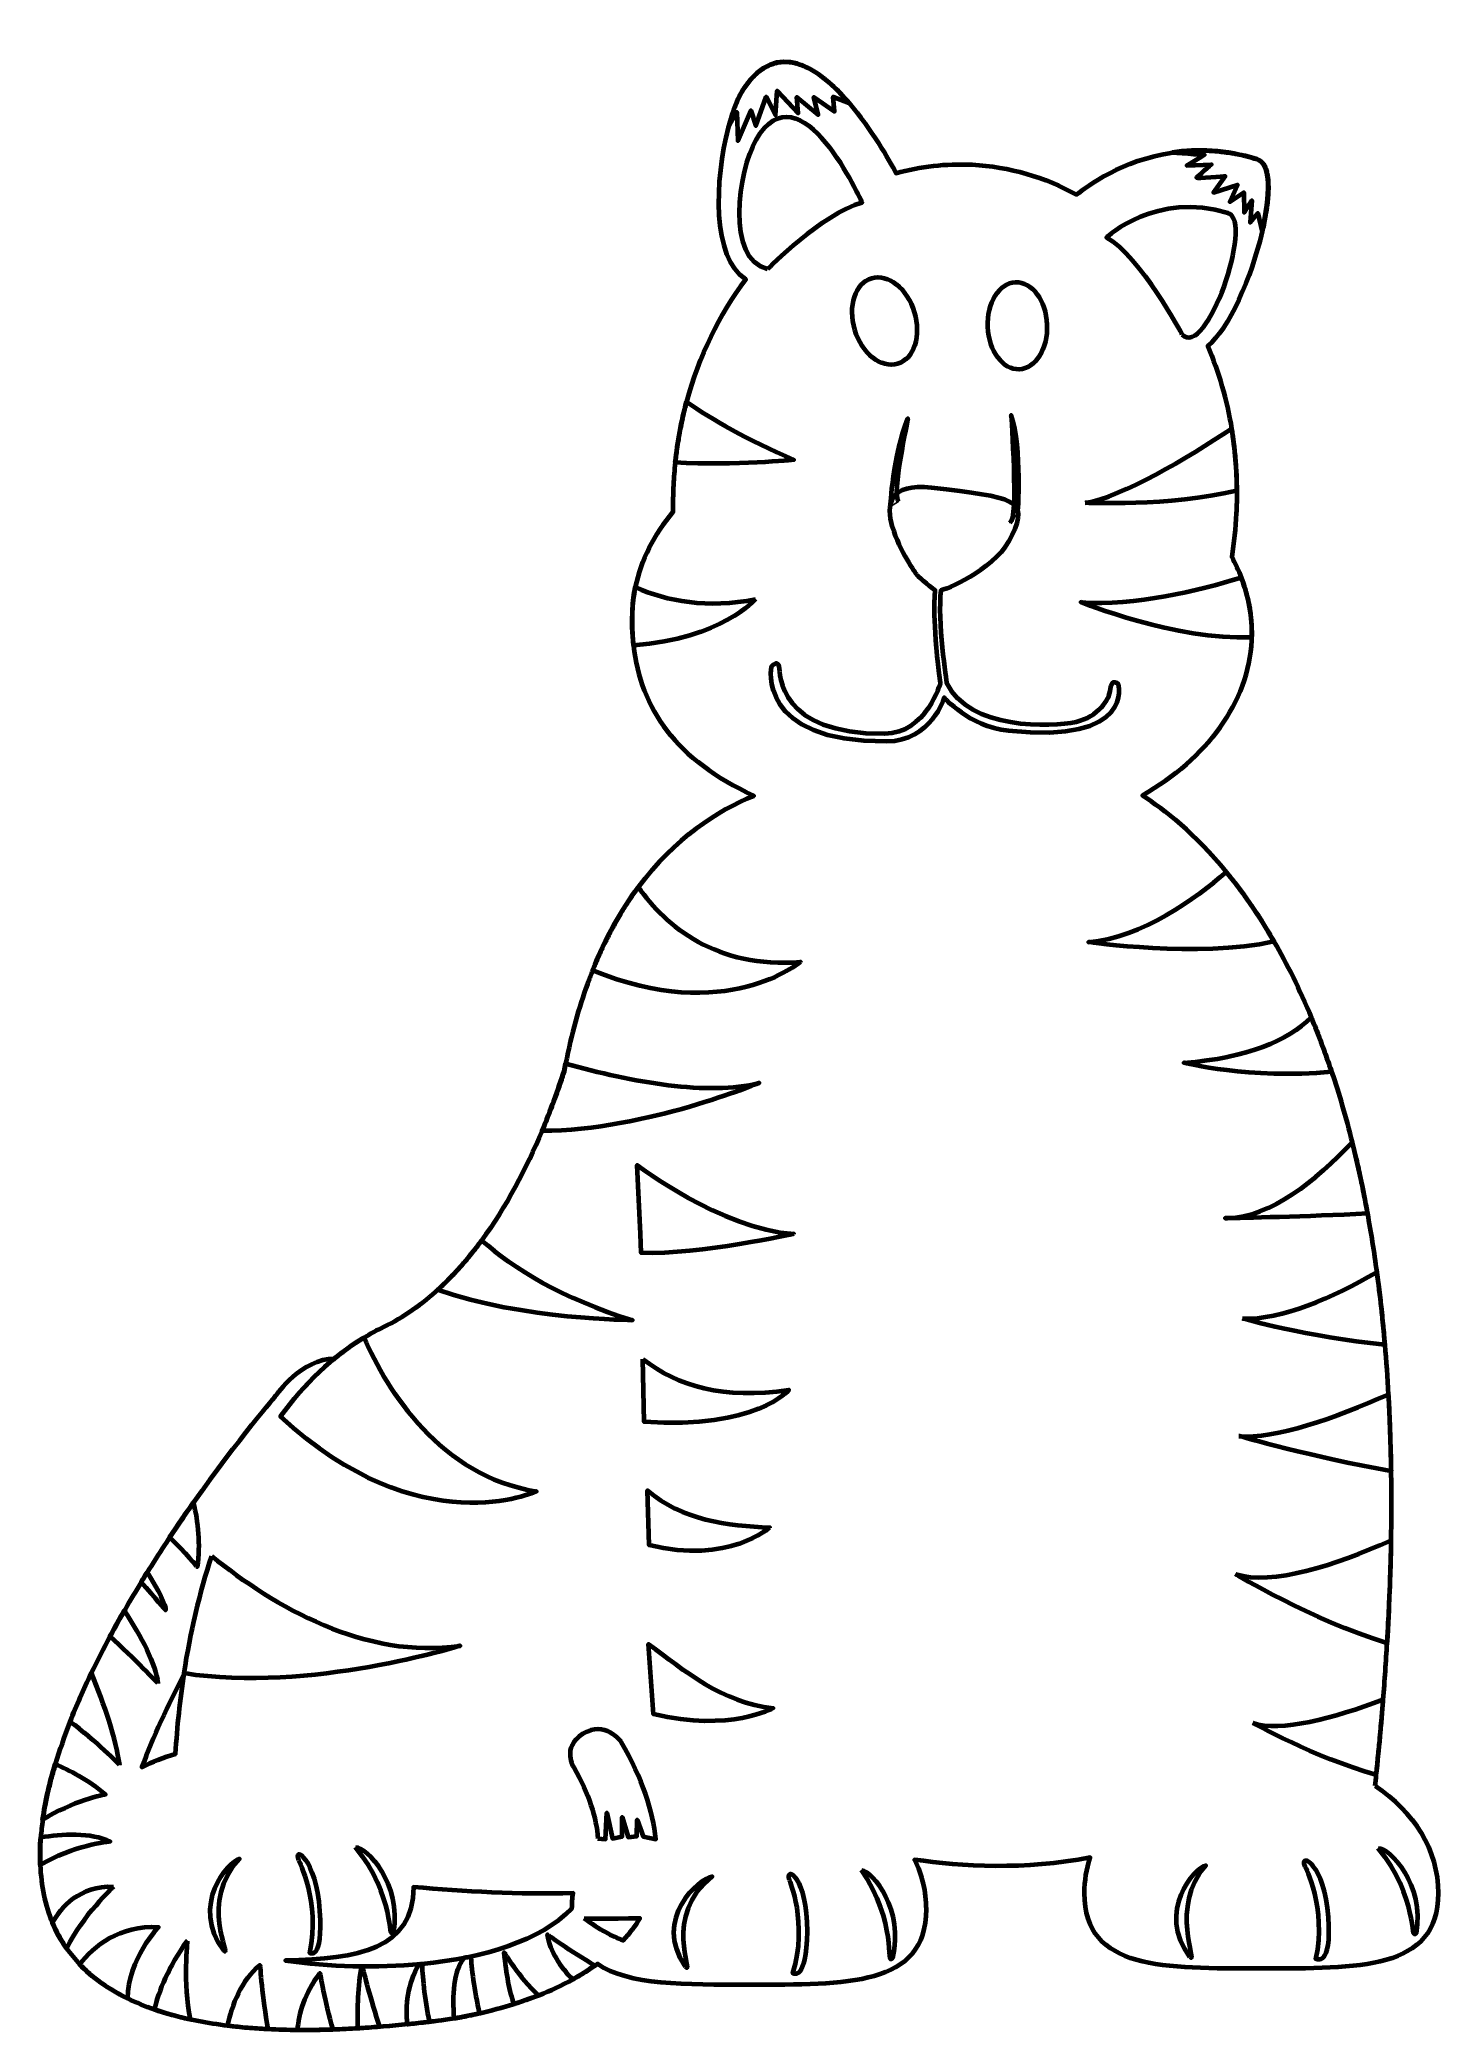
# Model space of a CAD drawing. Header units: centimetres. Extents: x -15.1 to 11.4, y -18.6 to 19.2.
import ezdxf

# ---------------------------------------------------------------- set-up
doc = ezdxf.new("R2010")
doc.units = ezdxf.units.CM
doc.header["$MEASUREMENT"] = 0
doc.layers.add('Layer 1', color=7, linetype='Continuous')

msp = doc.modelspace()

# ---------------------------------------------------------------- linework, layer by layer
at = {"layer": 'Layer 1', "color": 7, "lineweight": 211}
for points, knots in [([(-2.05598, 17.51097), (-1.97156, 17.83244), (-1.86594, 18.10094), (-1.75487, 18.26217), (-1.75487, 18.26217), (-1.1303, 19.17196), (-0.36337, 18.67055), (0.23173, 17.9743), (0.23173, 17.9743), (0.23173, 17.9743), (-0.07087, 18.08819), (-0.07087, 18.08819), (-0.07087, 18.08819), (-0.07087, 18.08819), (-0.04372, 17.80976), (-0.04372, 17.80976), (-0.04372, 17.80976), (-0.04372, 17.80976), (-0.43157, 18.08637), (-0.43157, 18.08637), (-0.43157, 18.08637), (-0.43157, 18.08637), (-0.35509, 17.74967), (-0.35509, 17.74967), (-0.35509, 17.74967), (-0.35509, 17.74967), (-0.75387, 18.0829), (-0.75387, 18.0829), (-0.75387, 18.0829), (-0.75387, 18.0829), (-0.73185, 17.78245), (-0.73185, 17.78245), (-0.73185, 17.78245), (-0.73185, 17.78245), (-1.13046, 18.20308), (-1.13046, 18.20308), (-1.13046, 18.20308), (-1.13046, 18.20308), (-1.1634, 17.74421), (-1.1634, 17.74421), (-1.1634, 17.74421), (-1.1634, 17.74421), (-1.33804, 18.08836), (-1.33804, 18.08836), (-1.33804, 18.08836), (-1.33804, 18.08836), (-1.5347, 17.54225), (-1.5347, 17.54225), (-1.5347, 17.54225), (-1.5347, 17.54225), (-1.6274, 17.83161), (-1.6274, 17.83161), (-1.6274, 17.83161), (-1.6274, 17.83161), (-1.87868, 17.25819), (-1.87868, 17.25819), (-1.87868, 17.25819), (-1.87868, 17.25819), (-1.8954, 17.799), (-1.8954, 17.799), (-1.8954, 17.799), (-1.8954, 17.799), (-2.05598, 17.51097), (-2.05598, 17.51097), (-2.05598, 17.51097), (-2.05598, 17.51097), (-2.05598, 17.51097), (-2.05598, 17.51097)], [0, 0, 0, 0, 0.05555556, 0.05555556, 0.05555556, 0.05555556, 0.11111111, 0.11111111, 0.11111111, 0.11111111, 0.16666667, 0.16666667, 0.16666667, 0.16666667, 0.22222222, 0.22222222, 0.22222222, 0.22222222, 0.27777778, 0.27777778, 0.27777778, 0.27777778, 0.33333333, 0.33333333, 0.33333333, 0.33333333, 0.38888889, 0.38888889, 0.38888889, 0.38888889, 0.44444444, 0.44444444, 0.44444444, 0.44444444, 0.5, 0.5, 0.5, 0.5, 0.55555556, 0.55555556, 0.55555556, 0.55555556, 0.61111111, 0.61111111, 0.61111111, 0.61111111, 0.66666667, 0.66666667, 0.66666667, 0.66666667, 0.72222222, 0.72222222, 0.72222222, 0.72222222, 0.77777778, 0.77777778, 0.77777778, 0.77777778, 0.83333333, 0.83333333, 0.83333333, 0.83333333, 0.88888889, 0.88888889, 0.88888889, 0.88888889, 1, 1, 1, 1]), ([(10.20415, -13.93634), (10.21176, -13.86681), (10.21789, -13.79928), (10.22534, -13.73008), (10.22534, -13.73008), (10.22551, -13.73008), (10.22534, -13.73008), (10.22534, -13.73041), (10.22534, -13.73041), (10.23676, -13.62182), (10.24669, -13.51604), (10.25712, -13.40861), (10.25712, -13.40861), (10.26805, -13.30051), (10.2793, -13.19143), (10.2894, -13.08432), (10.2894, -13.08432), (10.30314, -12.93799), (10.31555, -12.79413), (10.32764, -12.64995), (10.32764, -12.64995), (10.33658, -12.54914), (10.34568, -12.44733), (10.35396, -12.34785), (10.35396, -12.34785), (10.35562, -12.33246), (10.35677, -12.31673), (10.35777, -12.3015), (10.35777, -12.3015), (10.35777, -12.3015), (10.35777, -12.3015), (10.35777, -12.30183), (10.35777, -12.30183), (10.38674, -11.93599), (10.41091, -11.5791), (10.43176, -11.22833), (10.43176, -11.22833), (10.43176, -11.22833), (10.43176, -11.2285), (10.43342, -11.22866), (10.43342, -11.22866), (10.4369, -11.17039), (10.43938, -11.11361), (10.44302, -11.05584), (10.44302, -11.05584), (10.4465, -10.98896), (10.4503, -10.92176), (10.45361, -10.85521), (10.45361, -10.85521), (10.46404, -10.65508), (10.47347, -10.45676), (10.48092, -10.26126), (10.48092, -10.26126), (10.48092, -10.25514), (10.48258, -10.24868), (10.48258, -10.24222), (10.48258, -10.24222), (10.49053, -10.03878), (10.49649, -9.83864), (10.50145, -9.64066), (10.50145, -9.64066), (10.50311, -9.58372), (10.50393, -9.5271), (10.50526, -9.47065), (10.50526, -9.47065), (10.50692, -9.40973), (10.50824, -9.34766), (10.50907, -9.2869), (10.50907, -9.2869), (10.50907, -9.2869), (10.50907, -9.28723), (10.50741, -9.28756), (10.50741, -9.28756), (10.51519, -8.83498), (10.51552, -8.39615), (10.50907, -7.97088), (10.50907, -7.97088), (10.50907, -7.97105), (10.50907, -7.97105), (10.51073, -7.97105), (10.51073, -7.97105), (10.51073, -7.93049), (10.50825, -7.89192), (10.50742, -7.85137), (10.50742, -7.85137), (10.50461, -7.69097), (10.50047, -7.53288), (10.49583, -7.37611), (10.49583, -7.37611), (10.49335, -7.3036), (10.49136, -7.23077), (10.48871, -7.15926), (10.48871, -7.15926), (10.48143, -6.96906), (10.47265, -6.78217), (10.46289, -6.59759), (10.46289, -6.59759), (10.46123, -6.57193), (10.46074, -6.54495), (10.45941, -6.51962), (10.45941, -6.51962), (10.45924, -6.51962), (10.45924, -6.51962), (10.45941, -6.51962), (10.45941, -6.51962), (10.44104, -6.195), (10.41803, -5.88048), (10.39154, -5.57325), (10.39154, -5.57325), (10.39154, -5.57325), (10.39154, -5.57342), (10.3932, -5.57342), (10.3932, -5.57342), (10.38906, -5.52591), (10.38443, -5.48006), (10.38012, -5.43321), (10.38012, -5.43321), (10.37648, -5.39116), (10.37251, -5.34928), (10.3687, -5.30757), (10.3687, -5.30757), (10.3538, -5.15412), (10.33857, -5.00232), (10.32202, -4.85317), (10.32202, -4.85317), (10.31954, -4.82999), (10.31689, -4.80748), (10.31407, -4.78431), (10.31407, -4.78431), (10.29884, -4.6494), (10.28262, -4.51614), (10.26557, -4.38487), (10.26557, -4.38487), (10.26143, -4.35127), (10.25713, -4.31766), (10.25282, -4.28455), (10.25282, -4.28455), (10.24885, -4.25508), (10.24521, -4.22529), (10.24123, -4.19599), (10.24123, -4.19599), (10.24123, -4.19616), (10.24123, -4.19632), (10.23957, -4.19649), (10.23957, -4.19649), (10.18709, -3.81096), (10.12783, -3.44115), (10.06294, -3.08574), (10.06294, -3.08574), (10.06294, -3.08574), (10.06294, -3.08574), (10.0646, -3.08574), (10.0646, -3.08574), (10.05864, -3.05147), (10.05185, -3.01853), (10.04556, -2.98476), (10.04556, -2.98476), (10.03513, -2.92964), (10.0247, -2.87484), (10.01411, -2.82055), (10.01411, -2.82055), (9.99689, -2.73232), (9.97935, -2.64508), (9.96147, -2.55884), (9.96147, -2.55884), (9.95187, -2.51266), (9.9426, -2.46581), (9.93267, -2.42012), (9.93267, -2.42012), (9.90552, -2.29398), (9.87804, -2.1695), (9.84941, -2.0475), (9.84941, -2.0475), (9.8413, -2.0129), (9.83286, -1.97946), (9.82491, -1.94536), (9.82491, -1.94536), (9.80803, -1.87534), (9.79147, -1.80465), (9.77426, -1.73596), (9.77426, -1.73596), (9.77426, -1.73613), (9.77426, -1.73646), (9.77426, -1.73679), (9.77426, -1.73679), (9.65458, -1.25971), (9.52413, -0.81409), (9.38508, -0.39876), (9.38508, -0.39876), (9.38525, -0.39876), (9.38508, -0.39876), (9.38508, -0.39876), (9.38508, -0.39876), (9.35578, -0.31152), (9.32631, -0.22577), (9.29635, -0.14119), (9.29635, -0.14119), (9.28956, -0.12199), (9.28278, -0.10345), (9.27615, -0.08425), (9.27615, -0.08425), (9.2447, 0.00315), (9.21292, 0.0894), (9.1808, 0.17415), (9.1808, 0.17415), (9.16706, 0.21057), (9.15316, 0.24616), (9.13925, 0.28191), (9.13925, 0.28191), (9.11442, 0.34663), (9.08909, 0.41053), (9.0636, 0.4736), (9.0636, 0.4736), (9.04936, 0.50853), (9.03529, 0.54362), (9.02122, 0.57805), (9.02122, 0.57805), (9.01394, 0.5956), (9.00682, 0.61381), (8.9997, 0.63086), (8.9997, 0.63086), (8.9997, 0.63086), (8.9997, 0.63053), (8.9997, 0.63053), (8.9997, 0.63053), (8.7744, 1.17051), (8.53554, 1.64875), (8.29137, 2.07202), (8.29137, 2.07202), (8.29137, 2.07202), (8.29137, 2.07219), (8.29303, 2.07219), (8.29303, 2.07219), (8.27912, 2.09652), (8.26472, 2.11986), (8.25065, 2.14403), (8.25065, 2.14403), (8.23509, 2.17052), (8.21953, 2.19717), (8.20397, 2.22332), (8.20397, 2.22332), (8.17202, 2.27679), (8.13991, 2.3291), (8.10779, 2.38075), (8.10779, 2.38075), (8.0967, 2.39846), (8.08561, 2.41684), (8.07452, 2.43455), (8.07452, 2.43455), (8.03198, 2.50192), (7.98943, 2.56797), (7.94689, 2.63237), (7.94689, 2.63237), (7.93398, 2.65174), (7.92107, 2.67028), (7.90849, 2.68931), (7.90849, 2.68931), (7.8777, 2.735), (7.84708, 2.78002), (7.81629, 2.82406), (7.81629, 2.82406), (7.79974, 2.84773), (7.78351, 2.87107), (7.76679, 2.89425), (7.76679, 2.89425), (7.73915, 2.93299), (7.71167, 2.97139), (7.68419, 3.0088), (7.68419, 3.0088), (7.66731, 3.03164), (7.65092, 3.05416), (7.63436, 3.0765), (7.63436, 3.0765), (7.60357, 3.11755), (7.57278, 3.15761), (7.54216, 3.19734), (7.54216, 3.19734), (7.52974, 3.21356), (7.51716, 3.23045), (7.50442, 3.24634), (7.50442, 3.24634), (7.46585, 3.29567), (7.42711, 3.34384), (7.38871, 3.39102), (7.38871, 3.39102), (7.38871, 3.39102), (7.38854, 3.39085), (7.38854, 3.39085), (7.38854, 3.39085), (6.78532, 4.12765), (6.21323, 4.57874), (5.79757, 4.84393), (5.79757, 4.84393), (7.01145, 5.53852), (7.80603, 6.60342), (7.86595, 7.7832), (7.86595, 7.7832), (7.86761, 7.80191), (7.86595, 7.82045), (7.86595, 7.83932), (7.86595, 7.83932), (7.86595, 7.83932), (7.8676, 7.83933), (7.8676, 7.83933), (7.8676, 7.83933), (7.86926, 7.88866), (7.86926, 7.93799), (7.8676, 7.98715), (7.8676, 7.98715), (7.86743, 7.99228), (7.8676, 7.99758), (7.8676, 8.00288), (7.8676, 8.00288), (7.86594, 8.05867), (7.86263, 8.11429), (7.85767, 8.16958), (7.85767, 8.16958), (7.85601, 8.18762), (7.85436, 8.20583), (7.85237, 8.22404), (7.85237, 8.22404), (7.8474, 8.27205), (7.84111, 8.31989), (7.8335, 8.36773), (7.8335, 8.36773), (7.83135, 8.38081), (7.83002, 8.39388), (7.82754, 8.4068), (7.82754, 8.4068), (7.81761, 8.4654), (7.80536, 8.52367), (7.79178, 8.58177), (7.79178, 8.58177), (7.7883, 8.597), (7.78383, 8.61239), (7.78003, 8.62762), (7.78003, 8.62762), (7.76877, 8.67347), (7.75586, 8.719), (7.74212, 8.76452), (7.74212, 8.76452), (7.73732, 8.78041), (7.73252, 8.79614), (7.72755, 8.81203), (7.72755, 8.81203), (7.70967, 8.86765), (7.69064, 8.92327), (7.66928, 8.97806), (7.66928, 8.97806), (7.66928, 8.97806), (7.66928, 8.97806), (7.66928, 8.97806), (7.66928, 8.97806), (7.61829, 9.10999), (7.55837, 9.23977), (7.48934, 9.36674), (7.48934, 9.36674), (7.53304, 9.63607), (7.56234, 9.91169), (7.57658, 10.19227), (7.57658, 10.19227), (7.58403, 10.33612), (7.58585, 10.47848), (7.58486, 10.62018), (7.58486, 10.62018), (7.58486, 10.62018), (7.58652, 10.62051), (7.58652, 10.62051), (7.58652, 10.62051), (7.58635, 10.65991), (7.58437, 10.69881), (7.58354, 10.73788), (7.58354, 10.73788), (7.58188, 10.78605), (7.58172, 10.83439), (7.58006, 10.88239), (7.58006, 10.88239), (7.57774, 10.93801), (7.5741, 10.9933), (7.57079, 11.04859), (7.57079, 11.04859), (7.56764, 11.0961), (7.56533, 11.14344), (7.56152, 11.19062), (7.56152, 11.19062), (7.55672, 11.2479), (7.55059, 11.30434), (7.54464, 11.36096), (7.54464, 11.36096), (7.53984, 11.40532), (7.53587, 11.44985), (7.53057, 11.49372), (7.53057, 11.49372), (7.52246, 11.55944), (7.51269, 11.62466), (7.50293, 11.68972), (7.50293, 11.68972), (7.49763, 11.72399), (7.49366, 11.75825), (7.48803, 11.79219), (7.48803, 11.79219), (7.48803, 11.79318), (7.48803, 11.79434), (7.48803, 11.7955), (7.48803, 11.7955), (7.48803, 11.7955), (7.48803, 11.7955), (7.48803, 11.79533), (7.48803, 11.79533), (7.39665, 12.34922), (7.24254, 12.87628), (7.03628, 13.36776), (7.03628, 13.36776), (7.4291, 13.67069), (7.86512, 14.67219), (8.06823, 15.53645), (8.06823, 15.53645), (8.06823, 15.53645), (8.0684, 15.53546), (8.0684, 15.53546), (8.0684, 15.53546), (8.07883, 15.57883), (8.08843, 15.62187), (8.09737, 15.66441), (8.09737, 15.66441), (8.09737, 15.66524), (8.09737, 15.66656), (8.09737, 15.66756), (8.09737, 15.66756), (8.10813, 15.71821), (8.11773, 15.76771), (8.12667, 15.81687), (8.12667, 15.81687), (8.12915, 15.83094), (8.13131, 15.84485), (8.13379, 15.85875), (8.13379, 15.85875), (8.14041, 15.89749), (8.14621, 15.93572), (8.15183, 15.97314), (8.15183, 15.97314), (8.15349, 15.98522), (8.15531, 15.99714), (8.1568, 16.00906), (8.1568, 16.00906), (8.16309, 16.0569), (8.16872, 16.10375), (8.17302, 16.14927), (8.17302, 16.14927), (8.17302, 16.15539), (8.17468, 16.16102), (8.17468, 16.16698), (8.17468, 16.16698), (8.17799, 16.20588), (8.18031, 16.24379), (8.18213, 16.28087), (8.18213, 16.28087), (8.18213, 16.29279), (8.18213, 16.30438), (8.18379, 16.31613), (8.18379, 16.31613), (8.18545, 16.34973), (8.18545, 16.38234), (8.18379, 16.41396), (8.18379, 16.41396), (8.18362, 16.42191), (8.18362, 16.43035), (8.18379, 16.43813), (8.18379, 16.43813), (8.18213, 16.4762), (8.17998, 16.51246), (8.17584, 16.54689), (8.17584, 16.54689), (8.17418, 16.55434), (8.17369, 16.56113), (8.17269, 16.56858), (8.17269, 16.56858), (8.16921, 16.5954), (8.16458, 16.62056), (8.15912, 16.64473), (8.15912, 16.64473), (8.15713, 16.65367), (8.15531, 16.66228), (8.153, 16.67088), (8.153, 16.67088), (8.14638, 16.69571), (8.13893, 16.71922), (8.13016, 16.74074), (8.13016, 16.74074), (8.1285, 16.74438), (8.12751, 16.74869), (8.12602, 16.75216), (8.12602, 16.75216), (8.11559, 16.77633), (8.10351, 16.79768), (8.0901, 16.81705), (8.0901, 16.81705), (8.08646, 16.82218), (8.08232, 16.82682), (8.07868, 16.83145), (8.07868, 16.83145), (8.06775, 16.84519), (8.056, 16.85744), (8.04309, 16.86803), (8.04309, 16.86803), (8.03829, 16.872), (8.03349, 16.87614), (8.02836, 16.87962), (8.02836, 16.87962), (8.01065, 16.89187), (7.99178, 16.90246), (7.97075, 16.90892), (7.97075, 16.90892), (7.90139, 16.93027), (7.83253, 16.94881), (7.76449, 16.9657), (7.76449, 16.9657), (7.74347, 16.971), (7.72277, 16.97514), (7.70192, 16.97977), (7.70192, 16.97977), (7.65507, 16.9907), (7.60823, 17.00096), (7.56171, 17.0099), (7.56171, 17.0099), (7.53754, 17.01437), (7.51387, 17.01818), (7.49003, 17.02232), (7.49003, 17.02232), (7.44699, 17.0296), (7.40445, 17.03623), (7.3624, 17.04202), (7.3624, 17.04202), (7.33823, 17.04517), (7.31456, 17.04814), (7.29056, 17.05079), (7.29056, 17.05079), (7.24851, 17.05559), (7.20663, 17.0594), (7.16508, 17.06271), (7.16508, 17.06271), (7.1429, 17.0642), (7.12055, 17.06619), (7.0987, 17.06751), (7.0987, 17.06751), (7.05434, 17.07032), (7.01097, 17.07165), (6.9676, 17.07264), (6.9676, 17.07264), (6.94939, 17.07314), (6.93085, 17.0738), (6.91264, 17.07396), (6.91264, 17.07396), (6.85719, 17.07429), (6.80272, 17.07346), (6.74876, 17.07115), (6.74876, 17.07115), (6.74346, 17.07098), (6.738, 17.07098), (6.73237, 17.07098), (6.73237, 17.07098), (6.67211, 17.068), (6.61236, 17.06386), (6.55425, 17.05823), (6.55425, 17.05823), (6.54117, 17.05707), (6.52909, 17.05525), (6.51634, 17.05376), (6.51634, 17.05376), (6.47214, 17.04929), (6.42827, 17.04416), (6.38524, 17.0377), (6.38524, 17.0377), (6.37978, 17.03704), (6.37415, 17.03654), (6.36869, 17.03571), (6.36869, 17.03571), (6.36869, 17.03571), (6.37051, 17.03554), (6.37117, 17.03538), (6.37117, 17.03538), (5.41702, 16.89434), (4.75189, 16.40336), (4.54944, 16.23617), (4.54944, 16.23617), (3.9449, 16.56741), (3.27564, 16.76837), (2.56499, 16.80446), (2.56499, 16.80446), (2.06954, 16.82995), (1.58634, 16.77185), (1.12333, 16.64472), (1.12333, 16.64472), (0.98262, 16.9071), (0.65089, 17.48846), (0.23539, 17.97481), (0.23539, 17.97481), (0.23539, 17.97481), (0.23539, 17.97481), (0.23539, 17.97481), (0.23539, 17.97481), (0.12763, 18.10078), (0.01407, 18.22047), (-0.1033, 18.32658), (-0.1033, 18.32658), (-0.10545, 18.32857), (-0.10744, 18.33055), (-0.10976, 18.33254), (-0.10976, 18.33254), (-0.12482, 18.34611), (-0.13989, 18.35919), (-0.15495, 18.37227), (-0.15495, 18.37227), (-0.16008, 18.37657), (-0.16505, 18.38088), (-0.16985, 18.38518), (-0.16985, 18.38518), (-0.18376, 18.39677), (-0.19749, 18.40802), (-0.2114, 18.41945), (-0.2114, 18.41945), (-0.21769, 18.42475), (-0.22415, 18.43004), (-0.2306, 18.43518), (-0.2306, 18.43518), (-0.24351, 18.44544), (-0.25626, 18.45538), (-0.269, 18.46498), (-0.269, 18.46498), (-0.27678, 18.47094), (-0.28439, 18.4769), (-0.29201, 18.48269), (-0.29201, 18.48269), (-0.30426, 18.49179), (-0.31618, 18.50024), (-0.32859, 18.50884), (-0.32859, 18.50884), (-0.33703, 18.5148), (-0.34581, 18.52092), (-0.35408, 18.52672), (-0.35408, 18.52672), (-0.36567, 18.535), (-0.37742, 18.54245), (-0.38934, 18.55023), (-0.38934, 18.55023), (-0.39828, 18.55602), (-0.40738, 18.56198), (-0.41616, 18.56761), (-0.41616, 18.56761), (-0.42742, 18.57489), (-0.43917, 18.58152), (-0.45076, 18.5883), (-0.45076, 18.5883), (-0.46003, 18.59426), (-0.46947, 18.59972), (-0.4789, 18.60518), (-0.4789, 18.60518), (-0.49016, 18.61147), (-0.50125, 18.61743), (-0.5125, 18.62339), (-0.5125, 18.62339), (-0.52227, 18.62869), (-0.53203, 18.63398), (-0.54197, 18.63878), (-0.54197, 18.63878), (-0.5529, 18.64441), (-0.56399, 18.64971), (-0.57491, 18.65484), (-0.57491, 18.65484), (-0.58501, 18.65964), (-0.59494, 18.66444), (-0.6052, 18.66875), (-0.6052, 18.66875), (-0.61596, 18.67355), (-0.62705, 18.67802), (-0.63781, 18.68249), (-0.63781, 18.68249), (-0.64807, 18.68663), (-0.65834, 18.69077), (-0.6686, 18.69457), (-0.6686, 18.69457), (-0.67919, 18.69871), (-0.69012, 18.70235), (-0.70071, 18.70583), (-0.70071, 18.70583), (-0.71114, 18.70947), (-0.72173, 18.71278), (-0.732, 18.71609), (-0.732, 18.71609), (-0.74276, 18.71924), (-0.75335, 18.72221), (-0.76362, 18.72503), (-0.76362, 18.72503), (-0.77421, 18.72784), (-0.78514, 18.73049), (-0.7959, 18.73314), (-0.7959, 18.73314), (-0.80616, 18.73546), (-0.81676, 18.73761), (-0.82702, 18.7396), (-0.82702, 18.7396), (-0.83778, 18.74175), (-0.84854, 18.74357), (-0.85947, 18.74523), (-0.85947, 18.74523), (-0.8699, 18.74672), (-0.87983, 18.74821), (-0.89043, 18.74937), (-0.89043, 18.74937), (-0.90119, 18.75053), (-0.91228, 18.75169), (-0.92321, 18.75235), (-0.92321, 18.75235), (-0.93347, 18.75318), (-0.94357, 18.75367), (-0.95367, 18.75401), (-0.95367, 18.75401), (-0.96476, 18.75434), (-0.97602, 18.75467), (-0.98694, 18.75434), (-0.98694, 18.75434), (-0.99704, 18.75434), (-1.00714, 18.75417), (-1.01707, 18.75368), (-1.01707, 18.75368), (-1.02816, 18.75318), (-1.03958, 18.75219), (-1.05051, 18.75103), (-1.05051, 18.75103), (-1.06044, 18.7502), (-1.07037, 18.74904), (-1.08047, 18.74772), (-1.08047, 18.74772), (-1.09156, 18.74623), (-1.10282, 18.74408), (-1.11374, 18.74176), (-1.11374, 18.74176), (-1.12367, 18.7401), (-1.1336, 18.73828), (-1.14354, 18.73597), (-1.14354, 18.73597), (-1.1548, 18.73349), (-1.16605, 18.73034), (-1.17714, 18.72703), (-1.17714, 18.72703), (-1.18691, 18.72438), (-1.19651, 18.72157), (-1.20627, 18.71842), (-1.20627, 18.71842), (-1.21753, 18.71478), (-1.22895, 18.71031), (-1.2402, 18.70617), (-1.2402, 18.70617), (-1.2498, 18.70253), (-1.25924, 18.69905), (-1.26884, 18.69491), (-1.26884, 18.69491), (-1.2801, 18.69011), (-1.29152, 18.68448), (-1.30294, 18.67885), (-1.30294, 18.67885), (-1.31238, 18.67438), (-1.32165, 18.67008), (-1.33075, 18.66511), (-1.33075, 18.66511), (-1.34234, 18.65882), (-1.35393, 18.65203), (-1.36535, 18.64525), (-1.36535, 18.64525), (-1.37445, 18.63979), (-1.38339, 18.63466), (-1.39266, 18.62886), (-1.39266, 18.62886), (-1.40408, 18.62125), (-1.41567, 18.61313), (-1.42709, 18.60469), (-1.42709, 18.60469), (-1.43619, 18.5984), (-1.4448, 18.59227), (-1.45391, 18.58549), (-1.45391, 18.58549), (-1.46566, 18.57655), (-1.47742, 18.56662), (-1.48917, 18.55702), (-1.48917, 18.55702), (-1.49761, 18.5499), (-1.50605, 18.54328), (-1.5145, 18.53567), (-1.5145, 18.53567), (-1.52658, 18.52508), (-1.53867, 18.51299), (-1.55059, 18.5014), (-1.55059, 18.5014), (-1.5587, 18.49379), (-1.56681, 18.4865), (-1.57476, 18.47839), (-1.57476, 18.47839), (-1.58701, 18.46564), (-1.59959, 18.45174), (-1.61201, 18.43783), (-1.61201, 18.43783), (-1.61946, 18.42988), (-1.62691, 18.42227), (-1.63419, 18.41383), (-1.63419, 18.41383), (-1.64776, 18.3981), (-1.66134, 18.38105), (-1.67475, 18.36417), (-1.67475, 18.36417), (-1.68071, 18.35656), (-1.687, 18.34944), (-1.69312, 18.34149), (-1.69312, 18.34149), (-1.71249, 18.31616), (-1.73186, 18.28968), (-1.75106, 18.26154), (-1.75106, 18.26154), (-1.76596, 18.24035), (-1.78036, 18.21685), (-1.79476, 18.19201), (-1.79476, 18.19201), (-1.79956, 18.18406), (-1.8042, 18.17496), (-1.8085, 18.16652), (-1.8085, 18.16652), (-1.81843, 18.14897), (-1.82803, 18.13126), (-1.83763, 18.11189), (-1.83763, 18.11189), (-1.84293, 18.1008), (-1.84856, 18.08905), (-1.85402, 18.07762), (-1.85402, 18.07762), (-1.86263, 18.05958), (-1.87124, 18.04137), (-1.87951, 18.0225), (-1.87951, 18.0225), (-1.88514, 18.00909), (-1.8911, 17.99519), (-1.89689, 17.98128), (-1.89689, 17.98128), (-1.9045, 17.96274), (-1.91212, 17.94387), (-1.9199, 17.9245), (-1.9199, 17.9245), (-1.92569, 17.90911), (-1.93165, 17.89338), (-1.93761, 17.87716), (-1.93761, 17.87716), (-1.94473, 17.85796), (-1.95185, 17.83842), (-1.95863, 17.81856), (-1.95863, 17.81856), (-1.96475, 17.80134), (-1.97055, 17.78413), (-1.97634, 17.76625), (-1.97634, 17.76625), (-1.98313, 17.74605), (-1.98958, 17.72553), (-1.99604, 17.70467), (-1.99604, 17.70467), (-2.00183, 17.6863), (-2.00763, 17.66792), (-2.01326, 17.64905), (-2.01326, 17.64905), (-2.01972, 17.62703), (-2.02601, 17.60469), (-2.0323, 17.5825), (-2.0323, 17.5825), (-2.03743, 17.56379), (-2.04273, 17.54559), (-2.04786, 17.52671), (-2.04786, 17.52671), (-2.04952, 17.52125), (-2.05084, 17.51595), (-2.05216, 17.51032), (-2.05216, 17.51032), (-2.05216, 17.51032), (-2.05216, 17.51148), (-2.05216, 17.51148), (-2.05216, 17.51148), (-2.31238, 16.52124), (-2.36668, 15.03025), (-1.72539, 14.6275), (-1.72539, 14.6275), (-2.22316, 13.96221), (-2.60952, 13.17492), (-2.84409, 12.30519), (-2.84409, 12.30519), (-2.84409, 12.30519), (-2.84409, 12.30519), (-2.84409, 12.30519), (-2.84409, 12.30519), (-2.86991, 12.20934), (-2.89375, 12.11267), (-2.91577, 12.015), (-2.91577, 12.015), (-2.92322, 11.98239), (-2.92934, 11.94912), (-2.9363, 11.91617), (-2.9363, 11.91617), (-2.95037, 11.85029), (-2.96428, 11.7844), (-2.97636, 11.71769), (-2.97636, 11.71769), (-2.98397, 11.67631), (-2.99027, 11.63476), (-2.99722, 11.59337), (-2.99722, 11.59337), (-3.00732, 11.53378), (-3.01708, 11.47435), (-3.02569, 11.41409), (-3.02569, 11.41409), (-3.03181, 11.37022), (-3.03695, 11.32569), (-3.04257, 11.28183), (-3.04257, 11.28183), (-3.04754, 11.23945), (-3.05383, 11.1979), (-3.0583, 11.15536), (-3.0583, 11.15536), (-3.0583, 11.15536), (-3.0583, 11.15536), (-3.05664, 11.15536), (-3.05664, 11.15536), (-3.07154, 11.01548), (-3.08395, 10.87494), (-3.09124, 10.73225), (-3.09124, 10.73225), (-3.10018, 10.56026), (-3.10266, 10.38992), (-3.10018, 10.22091), (-3.10018, 10.22091), (-3.46353, 9.79349), (-3.71002, 9.31062), (-3.81447, 8.79134), (-3.81447, 8.79134), (-3.81613, 8.79151), (-3.81613, 8.79184), (-3.81695, 8.79217), (-3.81695, 8.79217), (-3.82374, 8.75741), (-3.82837, 8.72198), (-3.83417, 8.68672), (-3.83417, 8.68672), (-3.83831, 8.66106), (-3.84344, 8.63557), (-3.84675, 8.60975), (-3.84675, 8.60975), (-3.85718, 8.53311), (-3.86512, 8.4558), (-3.8691, 8.37767), (-3.8691, 8.37767), (-3.87456, 8.27007), (-3.87522, 8.16396), (-3.87324, 8.05901), (-3.87324, 8.05901), (-3.87324, 8.04229), (-3.87324, 8.02541), (-3.87158, 8.00836), (-3.87158, 8.00836), (-3.8686, 7.90722), (-3.86165, 7.8074), (-3.85155, 7.70857), (-3.85155, 7.70857), (-3.84989, 7.70112), (-3.84989, 7.69334), (-3.84989, 7.68589), (-3.84989, 7.68589), (-3.84989, 7.68589), (-3.84989, 7.68589), (-3.84823, 7.68589), (-3.84823, 7.68589), (-3.71613, 6.49419), (-3.03843, 5.50114), (-1.57392, 4.83899), (-1.57392, 4.83899), (-2.25874, 4.55675), (-3.06391, 4.0421), (-3.75983, 3.10334), (-3.75983, 3.10334), (-3.75983, 3.10334), (-3.75983, 3.10367), (-3.75983, 3.10384), (-3.75983, 3.10384), (-3.80684, 3.04027), (-3.85336, 2.97373), (-3.89954, 2.90619), (-3.89954, 2.90619), (-3.91262, 2.88715), (-3.9252, 2.86779), (-3.93811, 2.84825), (-3.93811, 2.84825), (-3.98148, 2.78319), (-4.02435, 2.71632), (-4.0664, 2.64779), (-4.0664, 2.64779), (-4.0765, 2.63107), (-4.08693, 2.61501), (-4.09702, 2.59829), (-4.09702, 2.59829), (-4.14602, 2.51718), (-4.19386, 2.43275), (-4.24087, 2.34651), (-4.24087, 2.34651), (-4.25329, 2.32367), (-4.2652, 2.30049), (-4.27762, 2.27765), (-4.27762, 2.27765), (-4.31785, 2.20167), (-4.35741, 2.12387), (-4.39631, 2.04375), (-4.39631, 2.04375), (-4.40508, 2.02604), (-4.41369, 2.00899), (-4.4223, 1.99111), (-4.4223, 1.99111), (-4.46683, 1.89758), (-4.5097, 1.80074), (-4.55208, 1.70175), (-4.55208, 1.70175), (-4.56334, 1.6751), (-4.57476, 1.64812), (-4.58552, 1.62146), (-4.58552, 1.62146), (-4.59926, 1.58852), (-4.61316, 1.55674), (-4.62657, 1.52313), (-4.62657, 1.52313), (-4.62491, 1.5228), (-4.62491, 1.52263), (-4.62458, 1.52247), (-4.62458, 1.52247), (-4.65272, 1.45162), (-4.68169, 1.38226), (-4.70884, 1.30893), (-4.70884, 1.30893), (-4.71066, 1.30893), (-4.71232, 1.30943), (-4.71463, 1.30959), (-4.71463, 1.30959), (-4.71463, 1.30959), (-4.71695, 1.29684), (-4.72175, 1.27301), (-4.72175, 1.27301), (-4.8848, 0.82308), (-5.02385, 0.31869), (-5.1346, -0.24066), (-5.1346, -0.24066), (-5.1346, -0.24049), (-5.13626, -0.24016), (-5.13642, -0.24016), (-5.13642, -0.24016), (-5.14602, -0.28899), (-5.15546, -0.33783), (-5.16473, -0.38749), (-5.16473, -0.38749), (-5.19122, -0.4686), (-5.21936, -0.5517), (-5.24849, -0.63596), (-5.24849, -0.63596), (-5.25213, -0.64689), (-5.25594, -0.65731), (-5.25942, -0.66841), (-5.25942, -0.66841), (-5.28839, -0.75085), (-5.31835, -0.83511), (-5.34964, -0.92003), (-5.34964, -0.92003), (-5.35394, -0.93145), (-5.35825, -0.94304), (-5.36255, -0.95413), (-5.36255, -0.95413), (-5.395, -1.04203), (-5.42876, -1.13109), (-5.46402, -1.22081), (-5.46402, -1.22081), (-5.46601, -1.22561), (-5.46783, -1.23008), (-5.46981, -1.23472), (-5.46981, -1.23472), (-5.50706, -1.32908), (-5.54546, -1.42426), (-5.58585, -1.52011), (-5.58585, -1.52011), (-5.58585, -1.52011), (-5.58585, -1.52011), (-5.58585, -1.52011), (-5.58585, -1.52011), (-5.87968, -2.21867), (-6.25843, -2.952), (-6.73649, -3.60157), (-6.73649, -3.60157), (-6.79244, -3.67755), (-6.84988, -3.75221), (-6.90848, -3.82554), (-6.90848, -3.82554), (-6.91692, -3.83597), (-6.9252, -3.84673), (-6.93331, -3.85716), (-6.93331, -3.85716), (-6.9929, -3.93099), (-7.05399, -4.00316), (-7.11623, -4.07401), (-7.11623, -4.07401), (-7.12616, -4.08494), (-7.13593, -4.09586), (-7.14586, -4.10695), (-7.14586, -4.10695), (-7.20628, -4.17465), (-7.26786, -4.24087), (-7.3311, -4.3051), (-7.3311, -4.3051), (-7.33574, -4.3099), (-7.3402, -4.31487), (-7.34484, -4.3195), (-7.34484, -4.3195), (-7.4099, -4.38505), (-7.47644, -4.44845), (-7.54431, -4.51053), (-7.54431, -4.51053), (-7.86148, -4.80088), (-8.20993, -5.04852), (-8.59282, -5.23359), (-8.59282, -5.23359), (-8.71896, -5.29467), (-8.84228, -5.36321), (-8.96329, -5.43703), (-8.96329, -5.43703), (-8.96329, -5.43686), (-8.96329, -5.43637), (-8.96329, -5.43604), (-8.96329, -5.43604), (-8.96991, -5.44018), (-8.97637, -5.44498), (-8.98332, -5.44912), (-8.98332, -5.44912), (-9.02934, -5.47759), (-9.07519, -5.50789), (-9.12055, -5.53834), (-9.12055, -5.53834), (-9.14505, -5.55489), (-9.17005, -5.57029), (-9.19421, -5.58717), (-9.19421, -5.58717), (-9.24685, -5.62375), (-9.29866, -5.66232), (-9.35015, -5.70156), (-9.35015, -5.70156), (-9.36654, -5.71364), (-9.38293, -5.72507), (-9.39915, -5.73748), (-9.39915, -5.73748), (-9.44649, -5.77439), (-9.49301, -5.8133), (-9.53953, -5.85203), (-9.53953, -5.85203), (-9.53307, -5.8464), (-9.52695, -5.84044), (-9.52033, -5.83498), (-9.52033, -5.83498), (-10.14457, -5.82356), (-10.62595, -6.52494), (-10.62595, -6.52494), (-10.62595, -6.52494), (-10.62595, -6.52494), (-11.33892, -7.34997), (-12.19557, -8.56799), (-12.19557, -8.56799), (-12.19557, -8.56799), (-12.19557, -8.56782), (-12.19557, -8.56782), (-12.19557, -8.56782), (-12.19789, -8.5713), (-12.20037, -8.57494), (-12.20285, -8.57858), (-12.20285, -8.57858), (-12.27304, -8.6784), (-12.34405, -8.78053), (-12.41556, -8.88532), (-12.41556, -8.88532), (-12.41771, -8.8883), (-12.41953, -8.89111), (-12.42152, -8.89426), (-12.42152, -8.89426), (-12.63506, -9.20613), (-12.85374, -9.53902), (-13.07009, -9.88682), (-13.07009, -9.88682), (-13.07009, -9.88682), (-13.07009, -9.88682), (-13.07009, -9.88682), (-13.07009, -9.88682), (-13.07208, -9.88963), (-13.07373, -9.89261), (-13.07555, -9.89559), (-13.07555, -9.89559), (-13.10965, -9.95038), (-13.14359, -10.00567), (-13.17735, -10.06096), (-13.17735, -10.06096), (-13.18033, -10.0656), (-13.18298, -10.07023), (-13.18579, -10.0747), (-13.18579, -10.0747), (-13.18579, -10.0747), (-13.18579, -10.0747), (-13.18579, -10.07487), (-13.18579, -10.07487), (-13.38708, -10.40462), (-13.5844, -10.74662), (-13.77195, -11.09557), (-13.77195, -11.09557), (-13.77361, -11.09772), (-13.7746, -11.09971), (-13.77543, -11.10186), (-13.77543, -11.10186), (-13.77543, -11.10186), (-13.77543, -11.10186), (-13.77543, -11.10203), (-13.77543, -11.10203), (-13.89826, -11.33113), (-14.01711, -11.56338), (-14.12935, -11.79695), (-14.12935, -11.79695), (-14.12952, -11.79695), (-14.12952, -11.79695), (-14.12952, -11.79695), (-14.12952, -11.79695), (-14.13118, -11.79927), (-14.13167, -11.80175), (-14.13283, -11.80407), (-14.13283, -11.80407), (-14.20484, -11.95372), (-14.27403, -12.10402), (-14.34008, -12.25483), (-14.34008, -12.25483), (-14.34174, -12.25814), (-14.34273, -12.26095), (-14.34422, -12.2641), (-14.34422, -12.2641), (-14.41027, -12.4154), (-14.4735, -12.56687), (-14.53326, -12.71833), (-14.53326, -12.71833), (-14.53326, -12.71932), (-14.53326, -12.72081), (-14.53492, -12.72181), (-14.53492, -12.72181), (-14.53492, -12.72181), (-14.53479, -12.7218), (-14.53479, -12.7218), (-14.53479, -12.7218), (-14.64073, -12.99113), (-14.73476, -13.25996), (-14.81455, -13.52631), (-14.81455, -13.52631), (-14.81455, -13.52631), (-14.81472, -13.52614), (-14.81455, -13.52614), (-14.81455, -13.52614), (-14.81637, -13.5321), (-14.81786, -13.53822), (-14.81968, -13.54418), (-14.81968, -13.54418), (-14.84302, -13.62281), (-14.86487, -13.70094), (-14.88556, -13.77875), (-14.88556, -13.77875), (-14.88887, -13.79001), (-14.89168, -13.80126), (-14.89466, -13.81268), (-14.89466, -13.81268), (-14.91568, -13.8933), (-14.93555, -13.97375), (-14.95343, -14.05354), (-14.95343, -14.05354), (-14.95509, -14.06016), (-14.95674, -14.06678), (-14.9579, -14.0734), (-14.9579, -14.0734), (-14.99581, -14.24241), (-15.02676, -14.4096), (-15.05043, -14.57448), (-15.05043, -14.57448), (-15.05043, -14.57779), (-15.05209, -14.5811), (-15.05209, -14.58408), (-15.05209, -14.58408), (-15.05209, -14.58408), (-15.05209, -14.58408), (-15.05209, -14.58391), (-15.05209, -14.58391), (-15.06765, -14.6935), (-15.07957, -14.80192), (-15.08801, -14.90935), (-15.08801, -14.90935), (-15.08801, -14.90935), (-15.08801, -14.90935), (-15.08801, -14.90935), (-15.08801, -14.90935), (-15.08801, -14.9115), (-15.08801, -14.91365), (-15.08801, -14.91581), (-15.08801, -14.91581), (-15.0948, -15.00354), (-15.09927, -15.09062), (-15.10125, -15.1767), (-15.10125, -15.1767), (-15.10125, -15.17935), (-15.10125, -15.182), (-15.10125, -15.18498), (-15.10125, -15.18498), (-15.10307, -15.27122), (-15.10291, -15.35697), (-15.09877, -15.4414), (-15.09877, -15.4414), (-15.09877, -15.44206), (-15.09877, -15.44272), (-15.09877, -15.44339), (-15.09877, -15.44339), (-15.09877, -15.44339), (-15.09877, -15.44339), (-15.09877, -15.44339), (-15.09877, -15.44339), (-15.08238, -15.83075), (-15.00955, -16.19708), (-14.86884, -16.53345), (-14.86884, -16.53345), (-14.86884, -16.53345), (-14.86884, -16.53362), (-14.86884, -16.53362), (-14.86884, -16.53362), (-14.86718, -16.53561), (-14.86685, -16.53726), (-14.86586, -16.53908), (-14.86586, -16.53908), (-14.83093, -16.62234), (-14.79203, -16.70395), (-14.74849, -16.78325), (-14.74849, -16.78325), (-14.74849, -16.78342), (-14.74849, -16.78358), (-14.74849, -16.78358), (-14.74849, -16.78358), (-14.70429, -16.86387), (-14.65562, -16.942), (-14.60249, -17.01781), (-14.60249, -17.01781), (-14.60249, -17.01897), (-14.60083, -17.01996), (-14.60067, -17.02096), (-14.60067, -17.02096), (-14.60067, -17.02096), (-14.60067, -17.02096), (-14.60067, -17.02063), (-14.60067, -17.02063), (-14.52701, -17.12608), (-14.44374, -17.22739), (-14.35137, -17.32406), (-14.35137, -17.32406), (-14.35137, -17.32406), (-14.35137, -17.32406), (-14.35137, -17.32439), (-14.35137, -17.32439), (-14.34922, -17.32654), (-14.34657, -17.32869), (-14.34442, -17.33101), (-14.34442, -17.33101), (-14.28764, -17.39011), (-14.22755, -17.44722), (-14.16382, -17.50284), (-14.16382, -17.50284), (-14.16167, -17.5045), (-14.15968, -17.50632), (-14.15753, -17.50781), (-14.15753, -17.50781), (-13.95856, -17.67931), (-13.72449, -17.83342), (-13.45185, -17.96751), (-13.45185, -17.96751), (-13.44986, -17.96834), (-13.44804, -17.96966), (-13.44606, -17.97066), (-13.44606, -17.97066), (-13.44606, -17.97066), (-13.44606, -17.97049), (-13.44606, -17.97049), (-13.44606, -17.97049), (-13.2883, -18.04796), (-13.1173, -18.11865), (-12.93257, -18.18221), (-12.93257, -18.18221), (-12.93257, -18.18221), (-12.93257, -18.18238), (-12.93257, -18.18238), (-12.93257, -18.18238), (-12.92827, -18.18387), (-12.92313, -18.18503), (-12.919, -18.18652), (-12.919, -18.18652), (-12.81885, -18.22079), (-12.71506, -18.25323), (-12.60663, -18.28319), (-12.60663, -18.28319), (-12.60663, -18.28319), (-12.60497, -18.28352), (-12.60497, -18.28352), (-12.60497, -18.28352), (-12.2878, -18.37125), (-11.93471, -18.43995), (-11.54454, -18.48829), (-11.54454, -18.48829), (-11.54454, -18.48829), (-11.54454, -18.48829), (-11.54454, -18.48862), (-11.54454, -18.48862), (-11.53825, -18.48928), (-11.53146, -18.48978), (-11.52517, -18.49061), (-11.52517, -18.49061), (-11.41327, -18.50435), (-11.29921, -18.51627), (-11.18102, -18.5267), (-11.18102, -18.5267), (-11.17754, -18.52687), (-11.17407, -18.5272), (-11.17059, -18.52753), (-11.17059, -18.52753), (-11.05372, -18.53763), (-10.93271, -18.54524), (-10.80955, -18.55186), (-10.80955, -18.55186), (-10.79945, -18.55236), (-10.79035, -18.55335), (-10.78008, -18.55385), (-10.78008, -18.55385), (-10.78008, -18.55368), (-10.78008, -18.55335), (-10.78008, -18.55335), (-10.78008, -18.55335), (-10.59832, -18.56245), (-10.41011, -18.56792), (-10.21461, -18.56941), (-10.21461, -18.56941), (-10.21461, -18.56941), (-10.21461, -18.56958), (-10.21461, -18.56974), (-10.21461, -18.56974), (-10.20749, -18.56974), (-10.20004, -18.56974), (-10.19259, -18.56974), (-10.19259, -18.56974), (-10.10105, -18.5704), (-10.00802, -18.56974), (-9.91316, -18.56891), (-9.91316, -18.56891), (-9.90306, -18.56874), (-9.89346, -18.56874), (-9.8832, -18.56858), (-9.8832, -18.56858), (-9.77659, -18.56709), (-9.66817, -18.56444), (-9.55759, -18.56063), (-9.55759, -18.56063), (-9.55478, -18.56063), (-9.55229, -18.56063), (-9.54931, -18.56046), (-9.54931, -18.56046), (-9.54931, -18.56046), (-9.54931, -18.56046), (-9.54948, -18.56046), (-9.54948, -18.56046), (-9.39354, -18.555), (-9.23314, -18.54705), (-9.06926, -18.53712), (-9.06926, -18.53712), (-9.06926, -18.53729), (-9.06926, -18.53729), (-9.06926, -18.53729), (-9.06926, -18.53729), (-9.06214, -18.53696), (-9.05486, -18.5363), (-9.04774, -18.5358), (-9.04774, -18.5358), (-8.75507, -18.51792), (-8.44966, -18.49243), (-8.131, -18.45932), (-8.131, -18.45932), (-8.131, -18.45949), (-8.131, -18.45965), (-8.131, -18.45982), (-8.131, -18.45982), (-8.11974, -18.45866), (-8.10799, -18.45701), (-8.09673, -18.45601), (-8.09673, -18.45601), (-7.98549, -18.44442), (-7.87259, -18.43168), (-7.75821, -18.41827), (-7.75821, -18.41827), (-7.74315, -18.41645), (-7.72874, -18.41496), (-7.71368, -18.41314), (-7.71368, -18.41314), (-7.71368, -18.41314), (-7.71368, -18.41314), (-7.71368, -18.41314), (-7.71368, -18.41314), (-7.69911, -18.41132), (-7.68504, -18.40983), (-7.67047, -18.40801), (-7.67047, -18.40801), (-7.67047, -18.40801), (-7.50692, -18.39295), (-7.24471, -18.34842), (-7.24471, -18.34842), (-7.24471, -18.34842), (-7.24471, -18.34842), (-7.24471, -18.34842), (-7.24471, -18.34842), (-7.23991, -18.34759), (-7.23428, -18.3466), (-7.22932, -18.34577), (-7.22932, -18.34577), (-7.20681, -18.3418), (-7.1838, -18.33782), (-7.15996, -18.33352), (-7.15996, -18.33352), (-7.14771, -18.33137), (-7.13546, -18.32905), (-7.12288, -18.32673), (-7.12288, -18.32673), (-7.09457, -18.32143), (-7.0656, -18.31614), (-7.03597, -18.31018), (-7.03597, -18.31018), (-7.02786, -18.30869), (-7.01991, -18.30703), (-7.0118, -18.30538), (-7.0118, -18.30538), (-6.97803, -18.29859), (-6.9431, -18.29164), (-6.90784, -18.28403), (-6.90784, -18.28403), (-6.89857, -18.28221), (-6.88947, -18.28006), (-6.88036, -18.27824), (-6.88036, -18.27824), (-6.84444, -18.27063), (-6.80802, -18.26235), (-6.77077, -18.25407), (-6.77077, -18.25407), (-6.76845, -18.25341), (-6.7663, -18.25291), (-6.76398, -18.25258), (-6.76398, -18.25258), (-6.76398, -18.25258), (-6.76398, -18.25258), (-6.76398, -18.25258), (-6.76398, -18.25258), (-6.56451, -18.20673), (-6.34385, -18.14879), (-6.11309, -18.07562), (-6.11309, -18.07562), (-6.11309, -18.07562), (-6.11309, -18.07595), (-6.11309, -18.07595), (-6.11309, -18.07595), (-6.10945, -18.07479), (-6.10564, -18.0733), (-6.102, -18.07231), (-6.102, -18.07231), (-6.03496, -18.05096), (-5.96742, -18.02828), (-5.89905, -18.00427), (-5.89905, -18.00427), (-5.88895, -18.00096), (-5.87902, -17.99732), (-5.86892, -17.99384), (-5.86892, -17.99384), (-5.80122, -17.96951), (-5.73301, -17.94401), (-5.66465, -17.91736), (-5.66465, -17.91736), (-5.65952, -17.91537), (-5.65455, -17.91372), (-5.64975, -17.9119), (-5.64975, -17.9119), (-5.64975, -17.91173), (-5.64992, -17.91173), (-5.64992, -17.91173), (-5.64992, -17.91173), (-5.43307, -17.82582), (-5.21489, -17.72616), (-5.00416, -17.61045), (-5.00416, -17.61045), (-5.00416, -17.61045), (-5.00416, -17.61062), (-5.00416, -17.61062), (-5.00416, -17.61062), (-5.00201, -17.60946), (-5.00035, -17.6083), (-4.9982, -17.60714), (-4.9982, -17.60714), (-4.93199, -17.57056), (-4.86643, -17.53199), (-4.80171, -17.49226), (-4.80171, -17.49226), (-4.79327, -17.48713), (-4.78483, -17.482), (-4.77671, -17.4767), (-4.77671, -17.4767), (-4.71348, -17.43714), (-4.65123, -17.39559), (-4.59032, -17.35255), (-4.59032, -17.35255), (-4.58585, -17.34924), (-4.58088, -17.34643), (-4.57608, -17.34311), (-4.57608, -17.34311), (-4.57608, -17.34311), (-4.57608, -17.34311), (-4.57608, -17.34311), (-4.57608, -17.34311), (-4.56267, -17.33351), (-4.5491, -17.32407), (-4.53602, -17.31431), (-4.53602, -17.31431), (-3.94969, -17.72434), (-2.88115, -17.70862), (-1.65999, -17.70862), (-1.65999, -17.70862), (0.19203, -17.70862), (1.69312, -17.7452), (1.69312, -16.27739), (1.69312, -16.27739), (1.69312, -15.94648), (1.61615, -15.62998), (1.47693, -15.3378), (1.47693, -15.3378), (2.36421, -15.46758), (3.57113, -15.54009), (4.80753, -15.29807), (4.80753, -15.29807), (4.73668, -15.51277), (4.69877, -15.73823), (4.69877, -15.97065), (4.69877, -15.97065), (4.69877, -17.43863), (6.20002, -17.40188), (8.05204, -17.40188), (8.05204, -17.40188), (9.90406, -17.40188), (11.40548, -17.43879), (11.40548, -15.97065), (11.40548, -15.97065), (11.40382, -15.15356), (10.94049, -14.42404), (10.21113, -13.93637), (10.21113, -13.93637), (10.21113, -13.93637), (10.20415, -13.93634), (10.20415, -13.93634)], [0, 0, 0, 0, 0.00239808, 0.00239808, 0.00239808, 0.00239808, 0.00479616, 0.00479616, 0.00479616, 0.00479616, 0.00719424, 0.00719424, 0.00719424, 0.00719424, 0.00959233, 0.00959233, 0.00959233, 0.00959233, 0.01199041, 0.01199041, 0.01199041, 0.01199041, 0.01438849, 0.01438849, 0.01438849, 0.01438849, 0.01678657, 0.01678657, 0.01678657, 0.01678657, 0.01918465, 0.01918465, 0.01918465, 0.01918465, 0.02158273, 0.02158273, 0.02158273, 0.02158273, 0.02398082, 0.02398082, 0.02398082, 0.02398082, 0.0263789, 0.0263789, 0.0263789, 0.0263789, 0.02877698, 0.02877698, 0.02877698, 0.02877698, 0.03117506, 0.03117506, 0.03117506, 0.03117506, 0.03357314, 0.03357314, 0.03357314, 0.03357314, 0.03597122, 0.03597122, 0.03597122, 0.03597122, 0.0383693, 0.0383693, 0.0383693, 0.0383693, 0.04076739, 0.04076739, 0.04076739, 0.04076739, 0.04316547, 0.04316547, 0.04316547, 0.04316547, 0.04556355, 0.04556355, 0.04556355, 0.04556355, 0.04796163, 0.04796163, 0.04796163, 0.04796163, 0.05035971, 0.05035971, 0.05035971, 0.05035971, 0.05275779, 0.05275779, 0.05275779, 0.05275779, 0.05515588, 0.05515588, 0.05515588, 0.05515588, 0.05755396, 0.05755396, 0.05755396, 0.05755396, 0.05995204, 0.05995204, 0.05995204, 0.05995204, 0.06235012, 0.06235012, 0.06235012, 0.06235012, 0.0647482, 0.0647482, 0.0647482, 0.0647482, 0.06714628, 0.06714628, 0.06714628, 0.06714628, 0.06954436, 0.06954436, 0.06954436, 0.06954436, 0.07194245, 0.07194245, 0.07194245, 0.07194245, 0.07434053, 0.07434053, 0.07434053, 0.07434053, 0.07673861, 0.07673861, 0.07673861, 0.07673861, 0.07913669, 0.07913669, 0.07913669, 0.07913669, 0.08153477, 0.08153477, 0.08153477, 0.08153477, 0.08393285, 0.08393285, 0.08393285, 0.08393285, 0.08633094, 0.08633094, 0.08633094, 0.08633094, 0.08872902, 0.08872902, 0.08872902, 0.08872902, 0.0911271, 0.0911271, 0.0911271, 0.0911271, 0.09352518, 0.09352518, 0.09352518, 0.09352518, 0.09592326, 0.09592326, 0.09592326, 0.09592326, 0.09832134, 0.09832134, 0.09832134, 0.09832134, 0.10071942, 0.10071942, 0.10071942, 0.10071942, 0.10311751, 0.10311751, 0.10311751, 0.10311751, 0.10551559, 0.10551559, 0.10551559, 0.10551559, 0.10791367, 0.10791367, 0.10791367, 0.10791367, 0.11031175, 0.11031175, 0.11031175, 0.11031175, 0.11270983, 0.11270983, 0.11270983, 0.11270983, 0.11510791, 0.11510791, 0.11510791, 0.11510791, 0.117506, 0.117506, 0.117506, 0.117506, 0.11990408, 0.11990408, 0.11990408, 0.11990408, 0.12230216, 0.12230216, 0.12230216, 0.12230216, 0.12470024, 0.12470024, 0.12470024, 0.12470024, 0.12709832, 0.12709832, 0.12709832, 0.12709832, 0.1294964, 0.1294964, 0.1294964, 0.1294964, 0.13189448, 0.13189448, 0.13189448, 0.13189448, 0.13429257, 0.13429257, 0.13429257, 0.13429257, 0.13669065, 0.13669065, 0.13669065, 0.13669065, 0.13908873, 0.13908873, 0.13908873, 0.13908873, 0.14148681, 0.14148681, 0.14148681, 0.14148681, 0.14388489, 0.14388489, 0.14388489, 0.14388489, 0.14628297, 0.14628297, 0.14628297, 0.14628297, 0.14868106, 0.14868106, 0.14868106, 0.14868106, 0.15107914, 0.15107914, 0.15107914, 0.15107914, 0.15347722, 0.15347722, 0.15347722, 0.15347722, 0.1558753, 0.1558753, 0.1558753, 0.1558753, 0.15827338, 0.15827338, 0.15827338, 0.15827338, 0.16067146, 0.16067146, 0.16067146, 0.16067146, 0.16306954, 0.16306954, 0.16306954, 0.16306954, 0.16546763, 0.16546763, 0.16546763, 0.16546763, 0.16786571, 0.16786571, 0.16786571, 0.16786571, 0.17026379, 0.17026379, 0.17026379, 0.17026379, 0.17266187, 0.17266187, 0.17266187, 0.17266187, 0.17505995, 0.17505995, 0.17505995, 0.17505995, 0.17745803, 0.17745803, 0.17745803, 0.17745803, 0.17985612, 0.17985612, 0.17985612, 0.17985612, 0.1822542, 0.1822542, 0.1822542, 0.1822542, 0.18465228, 0.18465228, 0.18465228, 0.18465228, 0.18705036, 0.18705036, 0.18705036, 0.18705036, 0.18944844, 0.18944844, 0.18944844, 0.18944844, 0.19184652, 0.19184652, 0.19184652, 0.19184652, 0.1942446, 0.1942446, 0.1942446, 0.1942446, 0.19664269, 0.19664269, 0.19664269, 0.19664269, 0.19904077, 0.19904077, 0.19904077, 0.19904077, 0.20143885, 0.20143885, 0.20143885, 0.20143885, 0.20383693, 0.20383693, 0.20383693, 0.20383693, 0.20623501, 0.20623501, 0.20623501, 0.20623501, 0.20863309, 0.20863309, 0.20863309, 0.20863309, 0.21103118, 0.21103118, 0.21103118, 0.21103118, 0.21342926, 0.21342926, 0.21342926, 0.21342926, 0.21582734, 0.21582734, 0.21582734, 0.21582734, 0.21822542, 0.21822542, 0.21822542, 0.21822542, 0.2206235, 0.2206235, 0.2206235, 0.2206235, 0.22302158, 0.22302158, 0.22302158, 0.22302158, 0.22541966, 0.22541966, 0.22541966, 0.22541966, 0.22781775, 0.22781775, 0.22781775, 0.22781775, 0.23021583, 0.23021583, 0.23021583, 0.23021583, 0.23261391, 0.23261391, 0.23261391, 0.23261391, 0.23501199, 0.23501199, 0.23501199, 0.23501199, 0.23741007, 0.23741007, 0.23741007, 0.23741007, 0.23980815, 0.23980815, 0.23980815, 0.23980815, 0.24220624, 0.24220624, 0.24220624, 0.24220624, 0.24460432, 0.24460432, 0.24460432, 0.24460432, 0.2470024, 0.2470024, 0.2470024, 0.2470024, 0.24940048, 0.24940048, 0.24940048, 0.24940048, 0.25179856, 0.25179856, 0.25179856, 0.25179856, 0.25419664, 0.25419664, 0.25419664, 0.25419664, 0.25659472, 0.25659472, 0.25659472, 0.25659472, 0.25899281, 0.25899281, 0.25899281, 0.25899281, 0.26139089, 0.26139089, 0.26139089, 0.26139089, 0.26378897, 0.26378897, 0.26378897, 0.26378897, 0.26618705, 0.26618705, 0.26618705, 0.26618705, 0.26858513, 0.26858513, 0.26858513, 0.26858513, 0.27098321, 0.27098321, 0.27098321, 0.27098321, 0.27338129, 0.27338129, 0.27338129, 0.27338129, 0.27577938, 0.27577938, 0.27577938, 0.27577938, 0.27817746, 0.27817746, 0.27817746, 0.27817746, 0.28057554, 0.28057554, 0.28057554, 0.28057554, 0.28297362, 0.28297362, 0.28297362, 0.28297362, 0.2853717, 0.2853717, 0.2853717, 0.2853717, 0.28776978, 0.28776978, 0.28776978, 0.28776978, 0.29016787, 0.29016787, 0.29016787, 0.29016787, 0.29256595, 0.29256595, 0.29256595, 0.29256595, 0.29496403, 0.29496403, 0.29496403, 0.29496403, 0.29736211, 0.29736211, 0.29736211, 0.29736211, 0.29976019, 0.29976019, 0.29976019, 0.29976019, 0.30215827, 0.30215827, 0.30215827, 0.30215827, 0.30455635, 0.30455635, 0.30455635, 0.30455635, 0.30695444, 0.30695444, 0.30695444, 0.30695444, 0.30935252, 0.30935252, 0.30935252, 0.30935252, 0.3117506, 0.3117506, 0.3117506, 0.3117506, 0.31414868, 0.31414868, 0.31414868, 0.31414868, 0.31654676, 0.31654676, 0.31654676, 0.31654676, 0.31894484, 0.31894484, 0.31894484, 0.31894484, 0.32134293, 0.32134293, 0.32134293, 0.32134293, 0.32374101, 0.32374101, 0.32374101, 0.32374101, 0.32613909, 0.32613909, 0.32613909, 0.32613909, 0.32853717, 0.32853717, 0.32853717, 0.32853717, 0.33093525, 0.33093525, 0.33093525, 0.33093525, 0.33333333, 0.33333333, 0.33333333, 0.33333333, 0.33573141, 0.33573141, 0.33573141, 0.33573141, 0.3381295, 0.3381295, 0.3381295, 0.3381295, 0.34052758, 0.34052758, 0.34052758, 0.34052758, 0.34292566, 0.34292566, 0.34292566, 0.34292566, 0.34532374, 0.34532374, 0.34532374, 0.34532374, 0.34772182, 0.34772182, 0.34772182, 0.34772182, 0.3501199, 0.3501199, 0.3501199, 0.3501199, 0.35251799, 0.35251799, 0.35251799, 0.35251799, 0.35491607, 0.35491607, 0.35491607, 0.35491607, 0.35731415, 0.35731415, 0.35731415, 0.35731415, 0.35971223, 0.35971223, 0.35971223, 0.35971223, 0.36211031, 0.36211031, 0.36211031, 0.36211031, 0.36450839, 0.36450839, 0.36450839, 0.36450839, 0.36690647, 0.36690647, 0.36690647, 0.36690647, 0.36930456, 0.36930456, 0.36930456, 0.36930456, 0.37170264, 0.37170264, 0.37170264, 0.37170264, 0.37410072, 0.37410072, 0.37410072, 0.37410072, 0.3764988, 0.3764988, 0.3764988, 0.3764988, 0.37889688, 0.37889688, 0.37889688, 0.37889688, 0.38129496, 0.38129496, 0.38129496, 0.38129496, 0.38369305, 0.38369305, 0.38369305, 0.38369305, 0.38609113, 0.38609113, 0.38609113, 0.38609113, 0.38848921, 0.38848921, 0.38848921, 0.38848921, 0.39088729, 0.39088729, 0.39088729, 0.39088729, 0.39328537, 0.39328537, 0.39328537, 0.39328537, 0.39568345, 0.39568345, 0.39568345, 0.39568345, 0.39808153, 0.39808153, 0.39808153, 0.39808153, 0.40047962, 0.40047962, 0.40047962, 0.40047962, 0.4028777, 0.4028777, 0.4028777, 0.4028777, 0.40527578, 0.40527578, 0.40527578, 0.40527578, 0.40767386, 0.40767386, 0.40767386, 0.40767386, 0.41007194, 0.41007194, 0.41007194, 0.41007194, 0.41247002, 0.41247002, 0.41247002, 0.41247002, 0.41486811, 0.41486811, 0.41486811, 0.41486811, 0.41726619, 0.41726619, 0.41726619, 0.41726619, 0.41966427, 0.41966427, 0.41966427, 0.41966427, 0.42206235, 0.42206235, 0.42206235, 0.42206235, 0.42446043, 0.42446043, 0.42446043, 0.42446043, 0.42685851, 0.42685851, 0.42685851, 0.42685851, 0.42925659, 0.42925659, 0.42925659, 0.42925659, 0.43165468, 0.43165468, 0.43165468, 0.43165468, 0.43405276, 0.43405276, 0.43405276, 0.43405276, 0.43645084, 0.43645084, 0.43645084, 0.43645084, 0.43884892, 0.43884892, 0.43884892, 0.43884892, 0.441247, 0.441247, 0.441247, 0.441247, 0.44364508, 0.44364508, 0.44364508, 0.44364508, 0.44604317, 0.44604317, 0.44604317, 0.44604317, 0.44844125, 0.44844125, 0.44844125, 0.44844125, 0.45083933, 0.45083933, 0.45083933, 0.45083933, 0.45323741, 0.45323741, 0.45323741, 0.45323741, 0.45563549, 0.45563549, 0.45563549, 0.45563549, 0.45803357, 0.45803357, 0.45803357, 0.45803357, 0.46043165, 0.46043165, 0.46043165, 0.46043165, 0.46282974, 0.46282974, 0.46282974, 0.46282974, 0.46522782, 0.46522782, 0.46522782, 0.46522782, 0.4676259, 0.4676259, 0.4676259, 0.4676259, 0.47002398, 0.47002398, 0.47002398, 0.47002398, 0.47242206, 0.47242206, 0.47242206, 0.47242206, 0.47482014, 0.47482014, 0.47482014, 0.47482014, 0.47721823, 0.47721823, 0.47721823, 0.47721823, 0.47961631, 0.47961631, 0.47961631, 0.47961631, 0.48201439, 0.48201439, 0.48201439, 0.48201439, 0.48441247, 0.48441247, 0.48441247, 0.48441247, 0.48681055, 0.48681055, 0.48681055, 0.48681055, 0.48920863, 0.48920863, 0.48920863, 0.48920863, 0.49160671, 0.49160671, 0.49160671, 0.49160671, 0.4940048, 0.4940048, 0.4940048, 0.4940048, 0.49640288, 0.49640288, 0.49640288, 0.49640288, 0.49880096, 0.49880096, 0.49880096, 0.49880096, 0.50119904, 0.50119904, 0.50119904, 0.50119904, 0.50359712, 0.50359712, 0.50359712, 0.50359712, 0.5059952, 0.5059952, 0.5059952, 0.5059952, 0.50839329, 0.50839329, 0.50839329, 0.50839329, 0.51079137, 0.51079137, 0.51079137, 0.51079137, 0.51318945, 0.51318945, 0.51318945, 0.51318945, 0.51558753, 0.51558753, 0.51558753, 0.51558753, 0.51798561, 0.51798561, 0.51798561, 0.51798561, 0.52038369, 0.52038369, 0.52038369, 0.52038369, 0.52278177, 0.52278177, 0.52278177, 0.52278177, 0.52517986, 0.52517986, 0.52517986, 0.52517986, 0.52757794, 0.52757794, 0.52757794, 0.52757794, 0.52997602, 0.52997602, 0.52997602, 0.52997602, 0.5323741, 0.5323741, 0.5323741, 0.5323741, 0.53477218, 0.53477218, 0.53477218, 0.53477218, 0.53717026, 0.53717026, 0.53717026, 0.53717026, 0.53956835, 0.53956835, 0.53956835, 0.53956835, 0.54196643, 0.54196643, 0.54196643, 0.54196643, 0.54436451, 0.54436451, 0.54436451, 0.54436451, 0.54676259, 0.54676259, 0.54676259, 0.54676259, 0.54916067, 0.54916067, 0.54916067, 0.54916067, 0.55155875, 0.55155875, 0.55155875, 0.55155875, 0.55395683, 0.55395683, 0.55395683, 0.55395683, 0.55635492, 0.55635492, 0.55635492, 0.55635492, 0.558753, 0.558753, 0.558753, 0.558753, 0.56115108, 0.56115108, 0.56115108, 0.56115108, 0.56354916, 0.56354916, 0.56354916, 0.56354916, 0.56594724, 0.56594724, 0.56594724, 0.56594724, 0.56834532, 0.56834532, 0.56834532, 0.56834532, 0.57074341, 0.57074341, 0.57074341, 0.57074341, 0.57314149, 0.57314149, 0.57314149, 0.57314149, 0.57553957, 0.57553957, 0.57553957, 0.57553957, 0.57793765, 0.57793765, 0.57793765, 0.57793765, 0.58033573, 0.58033573, 0.58033573, 0.58033573, 0.58273381, 0.58273381, 0.58273381, 0.58273381, 0.58513189, 0.58513189, 0.58513189, 0.58513189, 0.58752998, 0.58752998, 0.58752998, 0.58752998, 0.58992806, 0.58992806, 0.58992806, 0.58992806, 0.59232614, 0.59232614, 0.59232614, 0.59232614, 0.59472422, 0.59472422, 0.59472422, 0.59472422, 0.5971223, 0.5971223, 0.5971223, 0.5971223, 0.59952038, 0.59952038, 0.59952038, 0.59952038, 0.60191847, 0.60191847, 0.60191847, 0.60191847, 0.60431655, 0.60431655, 0.60431655, 0.60431655, 0.60671463, 0.60671463, 0.60671463, 0.60671463, 0.60911271, 0.60911271, 0.60911271, 0.60911271, 0.61151079, 0.61151079, 0.61151079, 0.61151079, 0.61390887, 0.61390887, 0.61390887, 0.61390887, 0.61630695, 0.61630695, 0.61630695, 0.61630695, 0.61870504, 0.61870504, 0.61870504, 0.61870504, 0.62110312, 0.62110312, 0.62110312, 0.62110312, 0.6235012, 0.6235012, 0.6235012, 0.6235012, 0.62589928, 0.62589928, 0.62589928, 0.62589928, 0.62829736, 0.62829736, 0.62829736, 0.62829736, 0.63069544, 0.63069544, 0.63069544, 0.63069544, 0.63309353, 0.63309353, 0.63309353, 0.63309353, 0.63549161, 0.63549161, 0.63549161, 0.63549161, 0.63788969, 0.63788969, 0.63788969, 0.63788969, 0.64028777, 0.64028777, 0.64028777, 0.64028777, 0.64268585, 0.64268585, 0.64268585, 0.64268585, 0.64508393, 0.64508393, 0.64508393, 0.64508393, 0.64748201, 0.64748201, 0.64748201, 0.64748201, 0.6498801, 0.6498801, 0.6498801, 0.6498801, 0.65227818, 0.65227818, 0.65227818, 0.65227818, 0.65467626, 0.65467626, 0.65467626, 0.65467626, 0.65707434, 0.65707434, 0.65707434, 0.65707434, 0.65947242, 0.65947242, 0.65947242, 0.65947242, 0.6618705, 0.6618705, 0.6618705, 0.6618705, 0.66426859, 0.66426859, 0.66426859, 0.66426859, 0.66666667, 0.66666667, 0.66666667, 0.66666667, 0.66906475, 0.66906475, 0.66906475, 0.66906475, 0.67146283, 0.67146283, 0.67146283, 0.67146283, 0.67386091, 0.67386091, 0.67386091, 0.67386091, 0.67625899, 0.67625899, 0.67625899, 0.67625899, 0.67865707, 0.67865707, 0.67865707, 0.67865707, 0.68105516, 0.68105516, 0.68105516, 0.68105516, 0.68345324, 0.68345324, 0.68345324, 0.68345324, 0.68585132, 0.68585132, 0.68585132, 0.68585132, 0.6882494, 0.6882494, 0.6882494, 0.6882494, 0.69064748, 0.69064748, 0.69064748, 0.69064748, 0.69304556, 0.69304556, 0.69304556, 0.69304556, 0.69544365, 0.69544365, 0.69544365, 0.69544365, 0.69784173, 0.69784173, 0.69784173, 0.69784173, 0.70023981, 0.70023981, 0.70023981, 0.70023981, 0.70263789, 0.70263789, 0.70263789, 0.70263789, 0.70503597, 0.70503597, 0.70503597, 0.70503597, 0.70743405, 0.70743405, 0.70743405, 0.70743405, 0.70983213, 0.70983213, 0.70983213, 0.70983213, 0.71223022, 0.71223022, 0.71223022, 0.71223022, 0.7146283, 0.7146283, 0.7146283, 0.7146283, 0.71702638, 0.71702638, 0.71702638, 0.71702638, 0.71942446, 0.71942446, 0.71942446, 0.71942446, 0.72182254, 0.72182254, 0.72182254, 0.72182254, 0.72422062, 0.72422062, 0.72422062, 0.72422062, 0.72661871, 0.72661871, 0.72661871, 0.72661871, 0.72901679, 0.72901679, 0.72901679, 0.72901679, 0.73141487, 0.73141487, 0.73141487, 0.73141487, 0.73381295, 0.73381295, 0.73381295, 0.73381295, 0.73621103, 0.73621103, 0.73621103, 0.73621103, 0.73860911, 0.73860911, 0.73860911, 0.73860911, 0.74100719, 0.74100719, 0.74100719, 0.74100719, 0.74340528, 0.74340528, 0.74340528, 0.74340528, 0.74580336, 0.74580336, 0.74580336, 0.74580336, 0.74820144, 0.74820144, 0.74820144, 0.74820144, 0.75059952, 0.75059952, 0.75059952, 0.75059952, 0.7529976, 0.7529976, 0.7529976, 0.7529976, 0.75539568, 0.75539568, 0.75539568, 0.75539568, 0.75779376, 0.75779376, 0.75779376, 0.75779376, 0.76019185, 0.76019185, 0.76019185, 0.76019185, 0.76258993, 0.76258993, 0.76258993, 0.76258993, 0.76498801, 0.76498801, 0.76498801, 0.76498801, 0.76738609, 0.76738609, 0.76738609, 0.76738609, 0.76978417, 0.76978417, 0.76978417, 0.76978417, 0.77218225, 0.77218225, 0.77218225, 0.77218225, 0.77458034, 0.77458034, 0.77458034, 0.77458034, 0.77697842, 0.77697842, 0.77697842, 0.77697842, 0.7793765, 0.7793765, 0.7793765, 0.7793765, 0.78177458, 0.78177458, 0.78177458, 0.78177458, 0.78417266, 0.78417266, 0.78417266, 0.78417266, 0.78657074, 0.78657074, 0.78657074, 0.78657074, 0.78896882, 0.78896882, 0.78896882, 0.78896882, 0.79136691, 0.79136691, 0.79136691, 0.79136691, 0.79376499, 0.79376499, 0.79376499, 0.79376499, 0.79616307, 0.79616307, 0.79616307, 0.79616307, 0.79856115, 0.79856115, 0.79856115, 0.79856115, 0.80095923, 0.80095923, 0.80095923, 0.80095923, 0.80335731, 0.80335731, 0.80335731, 0.80335731, 0.8057554, 0.8057554, 0.8057554, 0.8057554, 0.80815348, 0.80815348, 0.80815348, 0.80815348, 0.81055156, 0.81055156, 0.81055156, 0.81055156, 0.81294964, 0.81294964, 0.81294964, 0.81294964, 0.81534772, 0.81534772, 0.81534772, 0.81534772, 0.8177458, 0.8177458, 0.8177458, 0.8177458, 0.82014388, 0.82014388, 0.82014388, 0.82014388, 0.82254197, 0.82254197, 0.82254197, 0.82254197, 0.82494005, 0.82494005, 0.82494005, 0.82494005, 0.82733813, 0.82733813, 0.82733813, 0.82733813, 0.82973621, 0.82973621, 0.82973621, 0.82973621, 0.83213429, 0.83213429, 0.83213429, 0.83213429, 0.83453237, 0.83453237, 0.83453237, 0.83453237, 0.83693046, 0.83693046, 0.83693046, 0.83693046, 0.83932854, 0.83932854, 0.83932854, 0.83932854, 0.84172662, 0.84172662, 0.84172662, 0.84172662, 0.8441247, 0.8441247, 0.8441247, 0.8441247, 0.84652278, 0.84652278, 0.84652278, 0.84652278, 0.84892086, 0.84892086, 0.84892086, 0.84892086, 0.85131894, 0.85131894, 0.85131894, 0.85131894, 0.85371703, 0.85371703, 0.85371703, 0.85371703, 0.85611511, 0.85611511, 0.85611511, 0.85611511, 0.85851319, 0.85851319, 0.85851319, 0.85851319, 0.86091127, 0.86091127, 0.86091127, 0.86091127, 0.86330935, 0.86330935, 0.86330935, 0.86330935, 0.86570743, 0.86570743, 0.86570743, 0.86570743, 0.86810552, 0.86810552, 0.86810552, 0.86810552, 0.8705036, 0.8705036, 0.8705036, 0.8705036, 0.87290168, 0.87290168, 0.87290168, 0.87290168, 0.87529976, 0.87529976, 0.87529976, 0.87529976, 0.87769784, 0.87769784, 0.87769784, 0.87769784, 0.88009592, 0.88009592, 0.88009592, 0.88009592, 0.882494, 0.882494, 0.882494, 0.882494, 0.88489209, 0.88489209, 0.88489209, 0.88489209, 0.88729017, 0.88729017, 0.88729017, 0.88729017, 0.88968825, 0.88968825, 0.88968825, 0.88968825, 0.89208633, 0.89208633, 0.89208633, 0.89208633, 0.89448441, 0.89448441, 0.89448441, 0.89448441, 0.89688249, 0.89688249, 0.89688249, 0.89688249, 0.89928058, 0.89928058, 0.89928058, 0.89928058, 0.90167866, 0.90167866, 0.90167866, 0.90167866, 0.90407674, 0.90407674, 0.90407674, 0.90407674, 0.90647482, 0.90647482, 0.90647482, 0.90647482, 0.9088729, 0.9088729, 0.9088729, 0.9088729, 0.91127098, 0.91127098, 0.91127098, 0.91127098, 0.91366906, 0.91366906, 0.91366906, 0.91366906, 0.91606715, 0.91606715, 0.91606715, 0.91606715, 0.91846523, 0.91846523, 0.91846523, 0.91846523, 0.92086331, 0.92086331, 0.92086331, 0.92086331, 0.92326139, 0.92326139, 0.92326139, 0.92326139, 0.92565947, 0.92565947, 0.92565947, 0.92565947, 0.92805755, 0.92805755, 0.92805755, 0.92805755, 0.93045564, 0.93045564, 0.93045564, 0.93045564, 0.93285372, 0.93285372, 0.93285372, 0.93285372, 0.9352518, 0.9352518, 0.9352518, 0.9352518, 0.93764988, 0.93764988, 0.93764988, 0.93764988, 0.94004796, 0.94004796, 0.94004796, 0.94004796, 0.94244604, 0.94244604, 0.94244604, 0.94244604, 0.94484412, 0.94484412, 0.94484412, 0.94484412, 0.94724221, 0.94724221, 0.94724221, 0.94724221, 0.94964029, 0.94964029, 0.94964029, 0.94964029, 0.95203837, 0.95203837, 0.95203837, 0.95203837, 0.95443645, 0.95443645, 0.95443645, 0.95443645, 0.95683453, 0.95683453, 0.95683453, 0.95683453, 0.95923261, 0.95923261, 0.95923261, 0.95923261, 0.9616307, 0.9616307, 0.9616307, 0.9616307, 0.96402878, 0.96402878, 0.96402878, 0.96402878, 0.96642686, 0.96642686, 0.96642686, 0.96642686, 0.96882494, 0.96882494, 0.96882494, 0.96882494, 0.97122302, 0.97122302, 0.97122302, 0.97122302, 0.9736211, 0.9736211, 0.9736211, 0.9736211, 0.97601918, 0.97601918, 0.97601918, 0.97601918, 0.97841727, 0.97841727, 0.97841727, 0.97841727, 0.98081535, 0.98081535, 0.98081535, 0.98081535, 0.98321343, 0.98321343, 0.98321343, 0.98321343, 0.98561151, 0.98561151, 0.98561151, 0.98561151, 0.98800959, 0.98800959, 0.98800959, 0.98800959, 0.99040767, 0.99040767, 0.99040767, 0.99040767, 0.99280576, 0.99280576, 0.99280576, 0.99280576, 0.99520384, 0.99520384, 0.99520384, 0.99520384, 1, 1, 1, 1]), ([(-1.3109, 14.82415), (-1.3109, 14.82415), (-0.26819, 15.87696), (0.47789, 16.08272), (0.47789, 16.08272), (0.47789, 16.08272), (-0.69692, 18.73164), (-1.53106, 17.27442), (-1.53106, 17.27442), (-1.86909, 16.68428), (-2.09935, 15.00028), (-1.3109, 14.82415)], [0, 0, 0, 0, 0.25, 0.25, 0.25, 0.25, 0.5, 0.5, 0.5, 0.5, 1, 1, 1, 1]), ([(6.36486, 17.03538), (6.83515, 17.10507), (7.37612, 17.08984), (7.96676, 16.90825), (7.96676, 16.90825), (8.24105, 16.82366), (8.22715, 16.22376), (8.06476, 15.53479), (8.06476, 15.53479), (8.06476, 15.53479), (7.98249, 15.8844), (7.98249, 15.8844), (7.98249, 15.8844), (7.98249, 15.8844), (7.83798, 15.70959), (7.83798, 15.70959), (7.83798, 15.70959), (7.83798, 15.70959), (7.87357, 16.12476), (7.87357, 16.12476), (7.87357, 16.12476), (7.87357, 16.12476), (7.72525, 15.89748), (7.72525, 15.89748), (7.72525, 15.89748), (7.72525, 15.89748), (7.72045, 16.27755), (7.72045, 16.27755), (7.72045, 16.27755), (7.72045, 16.27755), (7.45559, 16.10009), (7.45559, 16.10009), (7.45559, 16.10009), (7.45559, 16.10009), (7.59745, 16.41958), (7.59745, 16.41958), (7.59745, 16.41958), (7.59745, 16.41958), (7.14669, 16.27772), (7.14669, 16.27772), (7.14669, 16.27772), (7.14669, 16.27772), (7.3652, 16.58628), (7.3652, 16.58628), (7.3652, 16.58628), (7.3652, 16.58628), (6.81992, 16.54142), (6.82439, 16.55897), (6.82439, 16.55897), (6.82869, 16.57668), (7.10564, 16.81025), (7.10564, 16.81025), (7.10564, 16.81025), (7.10564, 16.81025), (6.63866, 16.78559), (6.63866, 16.78559), (6.63866, 16.78559), (6.63866, 16.78559), (6.98529, 16.99317), (6.97189, 16.99317), (6.97189, 16.99317), (6.95881, 16.99301), (6.36486, 17.03538), (6.36486, 17.03538), (6.36486, 17.03538), (6.36486, 17.03538), (6.36486, 17.03538), (6.36486, 17.03538)], [0, 0, 0, 0, 0.05555556, 0.05555556, 0.05555556, 0.05555556, 0.11111111, 0.11111111, 0.11111111, 0.11111111, 0.16666667, 0.16666667, 0.16666667, 0.16666667, 0.22222222, 0.22222222, 0.22222222, 0.22222222, 0.27777778, 0.27777778, 0.27777778, 0.27777778, 0.33333333, 0.33333333, 0.33333333, 0.33333333, 0.38888889, 0.38888889, 0.38888889, 0.38888889, 0.44444444, 0.44444444, 0.44444444, 0.44444444, 0.5, 0.5, 0.5, 0.5, 0.55555556, 0.55555556, 0.55555556, 0.55555556, 0.61111111, 0.61111111, 0.61111111, 0.61111111, 0.66666667, 0.66666667, 0.66666667, 0.66666667, 0.72222222, 0.72222222, 0.72222222, 0.72222222, 0.77777778, 0.77777778, 0.77777778, 0.77777778, 0.83333333, 0.83333333, 0.83333333, 0.83333333, 0.88888889, 0.88888889, 0.88888889, 0.88888889, 1, 1, 1, 1]), ([(6.54447, 13.58676), (6.54447, 13.58676), (5.75801, 15.07162), (5.1139, 15.42637), (5.1139, 15.42637), (5.1139, 15.42637), (6.06789, 16.30305), (7.42214, 15.88673), (7.42214, 15.88673), (7.91892, 15.73443), (7.00996, 13.09793), (6.54447, 13.58676)], [0, 0, 0, 0, 0.25, 0.25, 0.25, 0.25, 0.5, 0.5, 0.5, 0.5, 1, 1, 1, 1]), ([(0.34331, 13.67019), (0.47806, 13.22225), (0.84025, 12.93372), (1.15146, 13.02658), (1.15146, 13.02658), (1.46267, 13.12044), (1.60586, 13.56027), (1.47111, 14.00871), (1.47111, 14.00871), (1.33603, 14.45831), (0.97384, 14.74618), (0.66313, 14.65281), (0.66313, 14.65281), (0.35175, 14.55896), (0.20839, 14.11979), (0.34331, 13.67019)], [0, 0, 0, 0, 0.2, 0.2, 0.2, 0.2, 0.4, 0.4, 0.4, 0.4, 0.6, 0.6, 0.6, 0.6, 1, 1, 1, 1]), ([(2.86526, 13.72614), (2.88446, 13.26942), (3.15114, 12.90905), (3.4607, 12.92213), (3.4607, 12.92213), (3.76943, 12.93587), (4.00515, 13.31627), (3.98644, 13.77315), (3.98644, 13.77315), (3.96674, 14.2302), (3.70089, 14.58991), (3.39084, 14.577), (3.39084, 14.577), (3.08145, 14.56425), (2.84622, 14.18269), (2.86526, 13.72614), (2.86526, 13.72614), (2.86526, 13.72614), (2.86526, 13.72614), (2.86526, 13.72614)], [0, 0, 0, 0, 0.16666667, 0.16666667, 0.16666667, 0.16666667, 0.33333333, 0.33333333, 0.33333333, 0.33333333, 0.5, 0.5, 0.5, 0.5, 0.66666667, 0.66666667, 0.66666667, 0.66666667, 1, 1, 1, 1]), ([(-3.06145, 11.15619), (-1.91544, 11.08998), (-0.81346, 11.20668), (-0.81346, 11.20668), (-0.81346, 11.20668), (-1.70636, 11.60016), (-2.36354, 11.97146), (-2.84741, 12.30601), (-2.84741, 12.30601), (-2.94706, 11.9362), (-3.01924, 11.55198), (-3.06145, 11.15619), (-3.06145, 11.15619), (-3.06145, 11.15619), (-3.06145, 11.15619), (-3.06145, 11.15619)], [0, 0, 0, 0, 0.2, 0.2, 0.2, 0.2, 0.4, 0.4, 0.4, 0.4, 0.6, 0.6, 0.6, 0.6, 1, 1, 1, 1]), ([(4.71347, 10.39108), (4.71347, 10.39108), (6.31454, 10.31477), (7.58338, 10.62018), (7.58338, 10.62018), (7.58123, 11.02144), (7.54746, 11.41442), (7.48439, 11.79516), (7.48439, 11.79516), (6.65935, 11.25236), (5.41452, 10.49884), (4.71347, 10.39108)], [0, 0, 0, 0, 0.25, 0.25, 0.25, 0.25, 0.5, 0.5, 0.5, 0.5, 1, 1, 1, 1]), ([(5.18922, 6.86283), (5.16604, 6.64664), (4.96508, 6.34404), (4.53734, 6.24058), (4.53734, 6.24058), (4.0894, 6.13265), (2.49512, 6.09391), (2.08409, 6.97854), (2.08409, 6.97854), (2.08409, 6.97854), (1.89786, 8.18166), (1.97599, 8.73124), (1.97599, 8.73124), (2.21022, 8.79878), (3.04337, 9.16312), (3.32329, 9.77909), (3.32329, 9.77909), (3.63516, 10.46507), (3.3857, 10.49603), (1.79638, 10.68275), (1.79638, 10.68275), (0.20673, 10.86981), (1.5158, 9.03119), (1.5158, 9.03119), (1.5158, 9.03119), (1.5158, 9.03119), (1.74292, 8.80424), (1.86757, 8.73786), (1.86757, 8.73786), (1.85151, 8.5412), (1.82801, 7.96795), (1.96789, 6.97854), (1.96789, 6.97854), (1.96789, 6.97854), (1.71098, 6.02406), (0.9063, 6.01727), (0.9063, 6.01727), (-1.11242, 6.00022), (-1.07451, 7.14805), (-1.09735, 7.28694), (-1.09735, 7.28694), (-1.12086, 7.42599), (-1.23557, 7.29009), (-1.23557, 7.29009), (-1.23557, 7.29009), (-1.23557, 7.29009), (-1.53552, 5.84562), (0.94455, 5.86399), (0.94455, 5.86399), (1.79342, 5.87061), (2.03775, 6.70094), (2.03775, 6.70094), (2.03775, 6.70094), (2.03775, 6.70094), (2.49943, 6.15037), (3.25477, 6.06826), (3.25477, 6.06826), (5.65621, 5.80787), (5.33523, 6.96166), (5.33523, 6.96166), (5.33523, 6.96166), (5.33523, 6.96166), (5.21223, 7.07902), (5.18922, 6.86283), (5.18922, 6.86283), (5.18922, 6.86283), (5.18922, 6.86283), (5.18922, 6.86283)], [0, 0, 0, 0, 0.05555556, 0.05555556, 0.05555556, 0.05555556, 0.11111111, 0.11111111, 0.11111111, 0.11111111, 0.16666667, 0.16666667, 0.16666667, 0.16666667, 0.22222222, 0.22222222, 0.22222222, 0.22222222, 0.27777778, 0.27777778, 0.27777778, 0.27777778, 0.33333333, 0.33333333, 0.33333333, 0.33333333, 0.38888889, 0.38888889, 0.38888889, 0.38888889, 0.44444444, 0.44444444, 0.44444444, 0.44444444, 0.5, 0.5, 0.5, 0.5, 0.55555556, 0.55555556, 0.55555556, 0.55555556, 0.61111111, 0.61111111, 0.61111111, 0.61111111, 0.66666667, 0.66666667, 0.66666667, 0.66666667, 0.72222222, 0.72222222, 0.72222222, 0.72222222, 0.77777778, 0.77777778, 0.77777778, 0.77777778, 0.83333333, 0.83333333, 0.83333333, 0.83333333, 0.88888889, 0.88888889, 0.88888889, 0.88888889, 1, 1, 1, 1]), ([(-1.53802, 8.56686), (-2.45211, 8.38411), (-3.21457, 8.52796), (-3.82044, 8.79282), (-3.82044, 8.79282), (-3.84775, 8.65725), (-3.8653, 8.51902), (-3.87242, 8.37832), (-3.87242, 8.37832), (-3.8845, 8.14127), (-3.87888, 7.91051), (-3.85405, 7.68654), (-3.85405, 7.68654), (-2.18576, 7.81136), (-1.53802, 8.56686), (-1.53802, 8.56686)], [0, 0, 0, 0, 0.2, 0.2, 0.2, 0.2, 0.4, 0.4, 0.4, 0.4, 0.6, 0.6, 0.6, 0.6, 1, 1, 1, 1]), ([(7.86512, 7.839), (7.87704, 8.23049), (7.80735, 8.61288), (7.66664, 8.97756), (7.66664, 8.97756), (6.8421, 8.72015), (5.67077, 8.44006), (4.62772, 8.50744), (4.62772, 8.50744), (4.62756, 8.50744), (6.44548, 7.77179), (7.86512, 7.839)], [0, 0, 0, 0, 0.25, 0.25, 0.25, 0.25, 0.5, 0.5, 0.5, 0.5, 1, 1, 1, 1]), ([(-0.686, 1.68634), (-2.28227, 1.56351), (-3.23924, 2.3609), (-3.76498, 3.10466), (-3.76498, 3.10466), (-4.08463, 2.67344), (-4.38111, 2.15249), (-4.63173, 1.52379), (-4.63173, 1.52379), (-2.10581, 0.48156), (-0.686, 1.68634), (-0.686, 1.68634), (-0.686, 1.68634), (-0.686, 1.68634), (-0.686, 1.68634), (-0.686, 1.68634)], [0, 0, 0, 0, 0.2, 0.2, 0.2, 0.2, 0.4, 0.4, 0.4, 0.4, 0.6, 0.6, 0.6, 0.6, 1, 1, 1, 1]), ([(8.29005, 2.07171), (7.99126, 2.58967), (7.68468, 3.0252), (7.38572, 3.39054), (7.38572, 3.39054), (6.8123, 2.89542), (5.79425, 2.14984), (4.77604, 2.06294), (4.77604, 2.06294), (4.77621, 2.0631), (6.85287, 1.75139), (8.29005, 2.07171), (8.29005, 2.07171), (8.29005, 2.07171), (8.29005, 2.07171), (8.29005, 2.07171)], [0, 0, 0, 0, 0.2, 0.2, 0.2, 0.2, 0.4, 0.4, 0.4, 0.4, 0.6, 0.6, 0.6, 0.6, 1, 1, 1, 1]), ([(9.38359, -0.39926), (9.26126, -0.03342), (9.13181, 0.30957), (8.99822, 0.63038), (8.99822, 0.63038), (8.55011, 0.20412), (7.80139, -0.13076), (6.57907, -0.22611), (6.57907, -0.22611), (6.5789, -0.22627), (7.83102, -0.54808), (9.38359, -0.39926)], [0, 0, 0, 0, 0.25, 0.25, 0.25, 0.25, 0.5, 0.5, 0.5, 0.5, 1, 1, 1, 1]), ([(-5.14158, -0.23952), (-5.15118, -0.28835), (-5.16062, -0.33719), (-5.16989, -0.38685), (-5.16989, -0.38685), (-5.28477, -0.73862), (-5.42449, -1.12332), (-5.59118, -1.51945), (-5.59118, -1.51945), (-3.60722, -1.51184), (-1.47246, -0.60718), (-1.47246, -0.60718), (-1.47246, -0.60718), (-2.43539, -0.85581), (-3.88417, -0.58896), (-5.14158, -0.23952), (-5.14158, -0.23952), (-5.14158, -0.23952), (-5.14158, -0.23952), (-5.14158, -0.23952)], [0, 0, 0, 0, 0.16666667, 0.16666667, 0.16666667, 0.16666667, 0.33333333, 0.33333333, 0.33333333, 0.33333333, 0.5, 0.5, 0.5, 0.5, 0.66666667, 0.66666667, 0.66666667, 0.66666667, 1, 1, 1, 1]), ([(9.7726, -1.73646), (9.09042, -2.46201), (8.23212, -3.14915), (7.41155, -3.17415), (7.41155, -3.17415), (7.66333, -3.17001), (8.89939, -3.14634), (10.06311, -3.08608), (10.06311, -3.08608), (9.97638, -2.61), (9.87887, -2.16073), (9.7726, -1.73646), (9.7726, -1.73646), (9.7726, -1.73646), (9.7726, -1.73646), (9.7726, -1.73646)], [0, 0, 0, 0, 0.2, 0.2, 0.2, 0.2, 0.4, 0.4, 0.4, 0.4, 0.6, 0.6, 0.6, 0.6, 1, 1, 1, 1]), ([(-0.81164, -3.47112), (-2.1937, -3.38272), (-3.78451, -2.16669), (-3.78451, -2.16669), (-3.78451, -2.16669), (-3.78451, -2.16669), (-3.72144, -3.46781), (-3.72144, -3.46781), (-3.72144, -3.46781), (-3.72144, -3.46781), (-3.7072, -3.83166), (-3.7072, -3.83166), (-3.7072, -3.83166), (-2.60027, -3.87089), (-0.81164, -3.47112), (-0.81164, -3.47112), (-0.81164, -3.47112), (-0.81164, -3.47112), (-0.81164, -3.47112), (-0.81164, -3.47112)], [0, 0, 0, 0, 0.16666667, 0.16666667, 0.16666667, 0.16666667, 0.33333333, 0.33333333, 0.33333333, 0.33333333, 0.5, 0.5, 0.5, 0.5, 0.66666667, 0.66666667, 0.66666667, 0.66666667, 1, 1, 1, 1]), ([(7.41172, -3.17415), (7.39633, -3.17465), (7.38093, -3.17514), (7.36554, -3.17514), (7.36554, -3.17514), (7.36537, -3.17531), (7.38142, -3.17481), (7.41172, -3.17415)], [0, 0, 0, 0, 0.33333333, 0.33333333, 0.33333333, 0.33333333, 1, 1, 1, 1]), ([(-7.57182, -4.53105), (-5.93549, -5.10695), (-3.87522, -5.10695), (-3.87522, -5.10695), (-3.87522, -5.10695), (-5.2063, -4.70155), (-6.13181, -4.12333), (-6.73652, -3.59411), (-6.73652, -3.59411), (-6.98698, -3.93495), (-7.26459, -4.25328), (-7.57182, -4.53105)], [0, 0, 0, 0, 0.25, 0.25, 0.25, 0.25, 0.5, 0.5, 0.5, 0.5, 1, 1, 1, 1]), ([(7.69313, -5.07534), (7.69313, -5.07534), (8.91595, -5.42926), (10.39187, -5.57361), (10.39187, -5.57361), (10.35032, -5.09405), (10.29934, -4.63518), (10.23974, -4.19635), (10.23974, -4.19635), (9.397, -4.68119), (8.43854, -5.10414), (7.69313, -5.07534)], [0, 0, 0, 0, 0.25, 0.25, 0.25, 0.25, 0.5, 0.5, 0.5, 0.5, 1, 1, 1, 1]), ([(-8.96928, -5.43521), (-9.56091, -5.79591), (-10.0898, -6.30659), (-10.54767, -6.9358), (-10.54767, -6.9358), (-7.87922, -9.39203), (-5.69662, -8.35263), (-5.69662, -8.35263), (-5.69662, -8.35263), (-7.52481, -8.05814), (-8.5172, -6.44995), (-8.96928, -5.43521)], [0, 0, 0, 0, 0.25, 0.25, 0.25, 0.25, 0.5, 0.5, 0.5, 0.5, 1, 1, 1, 1]), ([(-3.67791, -5.84491), (-3.67791, -5.84491), (-3.65093, -7.03628), (-3.65093, -7.03628), (-3.65093, -7.03628), (-1.52643, -7.18477), (-0.90567, -6.42711), (-0.90567, -6.42711), (-0.90567, -6.42711), (-2.1558, -6.61334), (-3.01295, -6.35129), (-3.67791, -5.84491)], [0, 0, 0, 0, 0.25, 0.25, 0.25, 0.25, 0.5, 0.5, 0.5, 0.5, 1, 1, 1, 1]), ([(-10.05885, -6.34136), (-10.06233, -6.345), (-10.06597, -6.34881), (-10.06928, -6.35245), (-10.06928, -6.35245), (-10.05869, -6.34086), (-10.04826, -6.32927), (-10.03766, -6.31769), (-10.03766, -6.31769), (-10.04478, -6.32547), (-10.05189, -6.33341), (-10.05885, -6.34136)], [0, 0, 0, 0, 0.25, 0.25, 0.25, 0.25, 0.5, 0.5, 0.5, 0.5, 1, 1, 1, 1]), ([(7.62741, -7.30346), (7.62741, -7.30346), (9.08264, -7.7226), (10.51023, -7.97107), (10.51023, -7.97107), (10.50262, -7.46883), (10.48507, -6.98513), (10.45875, -6.51981), (10.45875, -6.51981), (9.46123, -6.95517), (8.30561, -7.36802), (7.62741, -7.30346)], [0, 0, 0, 0, 0.25, 0.25, 0.25, 0.25, 0.5, 0.5, 0.5, 0.5, 1, 1, 1, 1]), ([(-12.65082, -9.22467), (-12.34143, -9.52429), (-12.12888, -9.78667), (-12.12888, -9.78667), (-12.12888, -9.78667), (-12.06465, -9.35396), (-12.11382, -8.93068), (-12.20172, -8.56733), (-12.20172, -8.56733), (-12.34789, -8.77541), (-12.49886, -8.99541), (-12.65082, -9.22467)], [0, 0, 0, 0, 0.25, 0.25, 0.25, 0.25, 0.5, 0.5, 0.5, 0.5, 1, 1, 1, 1]), ([(-1.27167, -9.03514), (-2.06128, -9.01196), (-2.94905, -8.89112), (-3.59001, -8.33459), (-3.59001, -8.33459), (-3.59001, -8.33459), (-3.5574, -9.37201), (-3.5574, -9.37201), (-3.5574, -9.37201), (-2.05135, -9.74959), (-1.27167, -9.03514), (-1.27167, -9.03514), (-1.27167, -9.03514), (-1.27167, -9.03514), (-1.27167, -9.03514), (-1.27167, -9.03514)], [0, 0, 0, 0, 0.2, 0.2, 0.2, 0.2, 0.4, 0.4, 0.4, 0.4, 0.6, 0.6, 0.6, 0.6, 1, 1, 1, 1]), ([(7.56202, -9.92456), (7.56202, -9.92456), (8.99689, -10.78767), (10.43375, -11.22866), (10.43375, -11.22866), (10.47381, -10.55493), (10.49831, -9.90801), (10.5089, -9.28692), (10.5089, -9.28692), (9.44451, -9.75638), (8.26224, -10.13811), (7.56202, -9.92456)], [0, 0, 0, 0, 0.25, 0.25, 0.25, 0.25, 0.5, 0.5, 0.5, 0.5, 1, 1, 1, 1]), ([(-11.85293, -9.58008), (-12.07955, -10.27335), (-12.25518, -11.01959), (-12.37553, -11.80324), (-12.37553, -11.80324), (-10.00074, -12.18414), (-7.13845, -11.28031), (-7.13845, -11.28031), (-7.13845, -11.28031), (-8.94263, -11.54517), (-10.66703, -10.53854), (-11.85293, -9.58008)], [0, 0, 0, 0, 0.25, 0.25, 0.25, 0.25, 0.5, 0.5, 0.5, 0.5, 1, 1, 1, 1]), ([(-13.07625, -9.88599), (-13.11499, -9.9484), (-13.15356, -10.0108), (-13.19196, -10.07387), (-13.19196, -10.07387), (-12.9218, -10.37167), (-12.72962, -10.6059), (-12.72962, -10.6059), (-12.72962, -10.6059), (-12.71471, -10.51652), (-12.86767, -10.22799), (-13.07625, -9.88599)], [0, 0, 0, 0, 0.25, 0.25, 0.25, 0.25, 0.5, 0.5, 0.5, 0.5, 1, 1, 1, 1]), ([(-12.87164, -11.99327), (-12.91336, -11.62743), (-13.18368, -11.1156), (-13.51045, -10.6127), (-13.51045, -10.6127), (-13.60282, -10.77344), (-13.69337, -10.93632), (-13.78176, -11.10103), (-13.78176, -11.10103), (-13.31329, -11.53424), (-12.87164, -11.99327), (-12.87164, -11.99327)], [0, 0, 0, 0, 0.25, 0.25, 0.25, 0.25, 0.5, 0.5, 0.5, 0.5, 1, 1, 1, 1]), ([(-3.56816, -11.24935), (-3.56816, -11.24935), (-3.47496, -12.57861), (-3.47496, -12.57861), (-3.47496, -12.57861), (-2.02056, -12.92706), (-1.20612, -12.46472), (-1.20612, -12.46472), (-1.20612, -12.46472), (-2.17434, -12.35762), (-2.88532, -11.75656), (-3.56816, -11.24935), (-3.56816, -11.24935), (-3.56816, -11.24935), (-3.56816, -11.24935), (-3.56816, -11.24935)], [0, 0, 0, 0, 0.2, 0.2, 0.2, 0.2, 0.4, 0.4, 0.4, 0.4, 0.6, 0.6, 0.6, 0.6, 1, 1, 1, 1]), ([(-13.60348, -13.53872), (-13.67135, -13.04393), (-13.89863, -12.38576), (-14.13568, -11.79612), (-14.13568, -11.79612), (-14.28301, -12.10302), (-14.41958, -12.41208), (-14.54075, -12.72114), (-14.54075, -12.72114), (-14.04199, -13.07936), (-13.60348, -13.53872), (-13.60348, -13.53872), (-13.60348, -13.53872), (-13.60348, -13.53872), (-13.60348, -13.53872), (-13.60348, -13.53872)], [0, 0, 0, 0, 0.2, 0.2, 0.2, 0.2, 0.4, 0.4, 0.4, 0.4, 0.6, 0.6, 0.6, 0.6, 1, 1, 1, 1]), ([(-12.3752, -11.80489), (-12.45102, -12.29984), (-12.50597, -12.8092), (-12.53709, -13.32981), (-12.53709, -13.32981), (-12.76288, -13.39586), (-12.97642, -13.48177), (-13.17656, -13.58292), (-13.17656, -13.58292), (-12.96716, -13.01861), (-12.68856, -12.41374), (-12.3752, -11.80489), (-12.3752, -11.80489), (-12.3752, -11.80489), (-12.3752, -11.80489), (-12.3752, -11.80489)], [0, 0, 0, 0, 0.2, 0.2, 0.2, 0.2, 0.4, 0.4, 0.4, 0.4, 0.6, 0.6, 0.6, 0.6, 1, 1, 1, 1]), ([(7.88962, -12.74233), (7.88962, -12.74233), (9.05566, -13.39653), (10.226, -13.73058), (10.226, -13.73058), (10.27781, -13.24175), (10.32168, -12.76567), (10.35876, -12.3015), (10.35876, -12.3015), (9.42812, -12.64863), (8.41272, -12.92673), (7.88962, -12.74233)], [0, 0, 0, 0, 0.25, 0.25, 0.25, 0.25, 0.5, 0.5, 0.5, 0.5, 1, 1, 1, 1]), ([(-4.52992, -14.93453), (-4.55657, -14.54254), (-4.69959, -14.09609), (-4.98465, -13.59104), (-4.98465, -13.59104), (-4.98465, -13.59104), (-5.23329, -13.21891), (-4.81597, -12.9529), (-4.81597, -12.9529), (-4.39898, -12.68688), (-4.08662, -13.10122), (-4.08662, -13.10122), (-4.08662, -13.10122), (-3.68569, -13.80624), (-3.48357, -14.41889), (-3.4301, -14.95076), (-3.4301, -14.95076), (-3.4301, -14.95076), (-3.67162, -14.89944), (-3.67162, -14.89944), (-3.67162, -14.89944), (-3.67162, -14.89944), (-3.7822, -14.58459), (-3.7822, -14.58459), (-3.7822, -14.58459), (-3.7822, -14.58459), (-3.79081, -14.891), (-3.79081, -14.891), (-3.79081, -14.891), (-3.79081, -14.891), (-3.95237, -14.90805), (-3.95237, -14.90805), (-3.95237, -14.90805), (-3.95237, -14.90805), (-4.07172, -14.53361), (-4.07172, -14.53361), (-4.07172, -14.53361), (-4.07172, -14.53361), (-4.07172, -14.89945), (-4.07172, -14.89945), (-4.07172, -14.89945), (-4.07172, -14.89945), (-4.25033, -14.93355), (-4.25033, -14.93355), (-4.25033, -14.93355), (-4.25033, -14.93355), (-4.36074, -14.44853), (-4.36074, -14.44853), (-4.36074, -14.44853), (-4.36074, -14.44853), (-4.38623, -14.95044), (-4.38623, -14.95044), (-4.38623, -14.95044), (-4.38623, -14.95044), (-4.52992, -14.93453), (-4.52992, -14.93453)], [0, 0, 0, 0, 0.06666667, 0.06666667, 0.06666667, 0.06666667, 0.13333333, 0.13333333, 0.13333333, 0.13333333, 0.2, 0.2, 0.2, 0.2, 0.26666667, 0.26666667, 0.26666667, 0.26666667, 0.33333333, 0.33333333, 0.33333333, 0.33333333, 0.4, 0.4, 0.4, 0.4, 0.46666667, 0.46666667, 0.46666667, 0.46666667, 0.53333333, 0.53333333, 0.53333333, 0.53333333, 0.6, 0.6, 0.6, 0.6, 0.66666667, 0.66666667, 0.66666667, 0.66666667, 0.73333333, 0.73333333, 0.73333333, 0.73333333, 0.8, 0.8, 0.8, 0.8, 0.86666667, 0.86666667, 0.86666667, 0.86666667, 1, 1, 1, 1]), ([(-14.82084, -13.52531), (-14.92844, -13.88452), (-15.01005, -14.23877), (-15.05855, -14.58342), (-15.05855, -14.58342), (-14.5098, -14.22768), (-13.86586, -14.10121), (-13.86586, -14.10121), (-13.86586, -14.10121), (-14.20785, -13.8155), (-14.55217, -13.63573), (-14.82084, -13.52531), (-14.82084, -13.52531), (-14.82084, -13.52531), (-14.82084, -13.52531), (-14.82084, -13.52531)], [0, 0, 0, 0, 0.2, 0.2, 0.2, 0.2, 0.4, 0.4, 0.4, 0.4, 0.6, 0.6, 0.6, 0.6, 1, 1, 1, 1]), ([(-15.09414, -14.90854), (-15.10854, -15.0903), (-15.11251, -15.26842), (-15.10523, -15.44256), (-15.10523, -15.44256), (-14.52353, -15.07954), (-13.77829, -14.99147), (-13.77829, -14.99147), (-13.77829, -14.99147), (-14.13634, -14.81269), (-14.70364, -14.85093), (-15.09414, -14.90854), (-15.09414, -14.90854), (-15.09414, -14.90854), (-15.09414, -14.90854), (-15.09414, -14.90854)], [0, 0, 0, 0, 0.2, 0.2, 0.2, 0.2, 0.4, 0.4, 0.4, 0.4, 0.6, 0.6, 0.6, 0.6, 1, 1, 1, 1]), ([(-10.19988, -15.35482), (-10.19988, -15.35482), (-9.78173, -16.13251), (-9.99395, -17.10769), (-9.99395, -17.10769), (-9.99395, -17.10769), (-9.74267, -17.27306), (-9.8064, -16.30682), (-9.8064, -16.30682), (-9.87262, -15.30351), (-10.31874, -15.05438), (-10.19988, -15.35482), (-10.19988, -15.35482), (-10.19988, -15.35482), (-10.19988, -15.35482), (-10.19988, -15.35482)], [0, 0, 0, 0, 0.2, 0.2, 0.2, 0.2, 0.4, 0.4, 0.4, 0.4, 0.6, 0.6, 0.6, 0.6, 1, 1, 1, 1]), ([(-9.12721, -15.10238), (-8.36028, -16.0226), (-8.52068, -16.8958), (-8.40713, -16.71305), (-8.40713, -16.71305), (-8.25367, -15.79548), (-8.91913, -15.08765), (-9.12721, -15.10238)], [0, 0, 0, 0, 0.33333333, 0.33333333, 0.33333333, 0.33333333, 1, 1, 1, 1]), ([(-11.62499, -17.06184), (-11.47021, -17.21082), (-12.1062, -16.11812), (-11.32504, -15.32238), (-11.32504, -15.32238), (-11.53047, -15.35979), (-12.26412, -16.19426), (-11.62499, -17.06184)], [0, 0, 0, 0, 0.33333333, 0.33333333, 0.33333333, 0.33333333, 1, 1, 1, 1]), ([(-0.89391, -15.72844), (-0.89391, -15.72844), (-0.53966, -16.53758), (-0.82968, -17.49207), (-0.82968, -17.49207), (-0.82968, -17.49207), (-0.5774, -17.66522), (-0.563, -16.697), (-0.563, -16.697), (-0.54794, -15.69169), (-0.98794, -15.41938), (-0.89391, -15.72844), (-0.89391, -15.72844), (-0.89391, -15.72844), (-0.89391, -15.72844), (-0.89391, -15.72844)], [0, 0, 0, 0, 0.2, 0.2, 0.2, 0.2, 0.4, 0.4, 0.4, 0.4, 0.6, 0.6, 0.6, 0.6, 1, 1, 1, 1]), ([(6.69693, -17.18483), (6.85171, -17.33381), (6.29749, -16.23068), (6.99688, -15.44537), (6.99688, -15.44537), (6.79178, -15.48262), (6.05796, -16.31725), (6.69693, -17.18483)], [0, 0, 0, 0, 0.33333333, 0.33333333, 0.33333333, 0.33333333, 1, 1, 1, 1]), ([(8.88152, -15.46805), (8.88152, -15.46805), (9.2995, -16.24574), (9.08745, -17.22092), (9.08745, -17.22092), (9.08745, -17.22092), (9.38359, -17.39391), (9.32003, -16.42783), (9.32003, -16.42783), (9.25364, -15.42468), (8.76266, -15.16793), (8.88152, -15.46805)], [0, 0, 0, 0, 0.25, 0.25, 0.25, 0.25, 0.5, 0.5, 0.5, 0.5, 1, 1, 1, 1]), ([(10.2654, -15.1196), (11.03233, -16.03949), (10.87176, -16.91302), (10.98515, -16.73011), (10.98515, -16.73011), (11.1588, -15.81088), (10.47365, -15.10453), (10.2654, -15.1196)], [0, 0, 0, 0, 0.33333333, 0.33333333, 0.33333333, 0.33333333, 1, 1, 1, 1]), ([(-13.7129, -15.84912), (-14.35469, -15.82065), (-14.70794, -16.23896), (-14.87579, -16.53295), (-14.87579, -16.53295), (-14.80428, -16.70362), (-14.71539, -16.86618), (-14.60746, -17.02012), (-14.60746, -17.02012), (-14.32191, -16.41956), (-13.7129, -15.84912), (-13.7129, -15.84912)], [0, 0, 0, 0, 0.25, 0.25, 0.25, 0.25, 0.5, 0.5, 0.5, 0.5, 1, 1, 1, 1]), ([(-2.86645, -17.37089), (-2.70787, -17.53113), (-3.31241, -16.39373), (-2.36289, -15.65792), (-2.36289, -15.65792), (-2.59596, -15.67961), (-3.49615, -16.45779), (-2.86645, -17.37089)], [0, 0, 0, 0, 0.33333333, 0.33333333, 0.33333333, 0.33333333, 1, 1, 1, 1]), ([(0.46762, -15.53907), (1.15758, -16.51822), (0.92732, -17.37586), (1.05478, -17.20271), (1.05478, -17.20271), (1.28206, -16.30053), (0.6762, -15.54122), (0.46762, -15.53907)], [0, 0, 0, 0, 0.33333333, 0.33333333, 0.33333333, 0.33333333, 1, 1, 1, 1]), ([(-7.86913, -17.31064), (-7.87377, -17.31114), (-7.8784, -17.31147), (-7.88287, -17.31196), (-7.88287, -17.31196), (-8.72562, -17.39175), (-9.62547, -17.36344), (-10.45415, -17.25088), (-10.45415, -17.25088), (-9.06397, -17.22324), (-8.04261, -17.04148), (-8.02341, -15.85723), (-8.02341, -15.85723), (-7.06429, -15.94662), (-6.02985, -15.9986), (-4.99906, -15.97277), (-4.99906, -15.97277), (-5.0128, -16.06812), (-5.02025, -16.16496), (-5.02091, -16.26296), (-5.02091, -16.26296), (-5.61667, -16.86915), (-6.68521, -17.19675), (-7.86913, -17.31064), (-7.86913, -17.31064), (-7.86913, -17.31064), (-7.86913, -17.31064), (-7.86913, -17.31064)], [0, 0, 0, 0, 0.125, 0.125, 0.125, 0.125, 0.25, 0.25, 0.25, 0.25, 0.375, 0.375, 0.375, 0.375, 0.5, 0.5, 0.5, 0.5, 0.625, 0.625, 0.625, 0.625, 0.75, 0.75, 0.75, 0.75, 1, 1, 1, 1]), ([(-14.35783, -17.32355), (-14.12111, -17.57103), (-13.82215, -17.78854), (-13.45251, -17.96947), (-13.45251, -17.96947), (-13.44572, -17.21992), (-12.86055, -16.61389), (-12.86055, -16.61389), (-12.86055, -16.61389), (-13.60795, -16.57764), (-14.08254, -16.96699), (-14.35783, -17.32355), (-14.35783, -17.32355), (-14.35783, -17.32355), (-14.35783, -17.32355), (-14.35783, -17.32355)], [0, 0, 0, 0, 0.2, 0.2, 0.2, 0.2, 0.4, 0.4, 0.4, 0.4, 0.6, 0.6, 0.6, 0.6, 1, 1, 1, 1]), ([(-4.78816, -16.44985), (-4.50112, -16.66588), (-4.2553, -16.79599), (-4.04738, -16.86915), (-4.04738, -16.86915), (-3.93018, -16.73904), (-3.8249, -16.59833), (-3.73567, -16.44587), (-3.73567, -16.44587), (-4.31754, -16.45465), (-4.78816, -16.44985), (-4.78816, -16.44985)], [0, 0, 0, 0, 0.25, 0.25, 0.25, 0.25, 0.5, 0.5, 0.5, 0.5, 1, 1, 1, 1]), ([(-12.31445, -16.87594), (-12.66886, -17.36659), (-12.84913, -17.81966), (-12.93935, -18.1812), (-12.93935, -18.1812), (-12.73044, -18.25321), (-12.50465, -18.31595), (-12.25999, -18.36875), (-12.25999, -18.36875), (-12.40599, -17.67498), (-12.31445, -16.87594), (-12.31445, -16.87594)], [0, 0, 0, 0, 0.25, 0.25, 0.25, 0.25, 0.5, 0.5, 0.5, 0.5, 1, 1, 1, 1]), ([(-5.0118, -17.60894), (-4.86431, -17.52816), (-4.72062, -17.4391), (-4.58372, -17.34143), (-4.58372, -17.34143), (-5.05417, -17.0721), (-5.48705, -16.75576), (-5.48705, -16.75576), (-5.48705, -16.75576), (-5.43111, -17.08303), (-5.22683, -17.37818), (-5.0118, -17.60894), (-5.0118, -17.60894), (-5.0118, -17.60894), (-5.0118, -17.60894), (-5.0118, -17.60894)], [0, 0, 0, 0, 0.2, 0.2, 0.2, 0.2, 0.4, 0.4, 0.4, 0.4, 0.6, 0.6, 0.6, 0.6, 1, 1, 1, 1]), ([(-11.55182, -18.48777), (-11.31146, -18.51773), (-11.05703, -18.53958), (-10.78754, -18.55316), (-10.78754, -18.55316), (-10.89613, -17.9569), (-10.93801, -17.33481), (-10.93801, -17.33481), (-10.93801, -17.33481), (-11.28895, -17.62383), (-11.46425, -18.0832), (-11.55182, -18.48777), (-11.55182, -18.48777), (-11.55182, -18.48777), (-11.55182, -18.48777), (-11.55182, -18.48777)], [0, 0, 0, 0, 0.2, 0.2, 0.2, 0.2, 0.4, 0.4, 0.4, 0.4, 0.6, 0.6, 0.6, 0.6, 1, 1, 1, 1]), ([(-9.00885, -17.35682), (-9.07953, -17.72795), (-9.09063, -18.15156), (-9.07689, -18.53627), (-9.07689, -18.53627), (-8.94363, -18.52832), (-8.80773, -18.51872), (-8.66901, -18.50763), (-8.66901, -18.50763), (-8.84315, -17.99265), (-8.97211, -17.46938), (-8.99926, -17.35682), (-8.99926, -17.35682), (-9.00239, -17.35682), (-9.00554, -17.35682), (-9.00885, -17.35682)], [0, 0, 0, 0, 0.2, 0.2, 0.2, 0.2, 0.4, 0.4, 0.4, 0.4, 0.6, 0.6, 0.6, 0.6, 1, 1, 1, 1]), ([(-7.91796, -17.31544), (-8.14508, -17.70114), (-8.17669, -18.10174), (-8.13862, -18.45847), (-8.13862, -18.45847), (-8.00189, -18.44456), (-7.86284, -18.42884), (-7.7213, -18.41179), (-7.7213, -18.41179), (-7.82973, -17.97693), (-7.85886, -17.49207), (-7.86598, -17.31014), (-7.86598, -17.31014), (-7.88353, -17.31196), (-7.90058, -17.31378), (-7.91796, -17.31544)], [0, 0, 0, 0, 0.2, 0.2, 0.2, 0.2, 0.4, 0.4, 0.4, 0.4, 0.6, 0.6, 0.6, 0.6, 1, 1, 1, 1]), ([(-7.06098, -17.19493), (-7.26658, -17.44274), (-7.28661, -17.91932), (-7.25234, -18.34723), (-7.25234, -18.34723), (-7.11594, -18.32422), (-6.95255, -18.29293), (-6.77162, -18.25122), (-6.77162, -18.25122), (-6.88187, -17.82513), (-6.92756, -17.35153), (-6.94196, -17.17043), (-6.94196, -17.17043), (-6.98119, -17.17887), (-7.02092, -17.18682), (-7.06098, -17.19493)], [0, 0, 0, 0, 0.2, 0.2, 0.2, 0.2, 0.4, 0.4, 0.4, 0.4, 0.6, 0.6, 0.6, 0.6, 1, 1, 1, 1]), ([(-6.3063, -17.09445), (-6.26674, -17.51955), (-6.1992, -17.83705), (-6.12073, -18.07459), (-6.12073, -18.07459), (-5.96926, -18.02658), (-5.81383, -17.97229), (-5.65739, -17.91038), (-5.65739, -17.91038), (-6.03962, -17.5563), (-6.3063, -17.09445), (-6.3063, -17.09445), (-6.3063, -17.09445), (-6.3063, -17.09445), (-6.3063, -17.09445), (-6.3063, -17.09445)], [0, 0, 0, 0, 0.2, 0.2, 0.2, 0.2, 0.4, 0.4, 0.4, 0.4, 0.6, 0.6, 0.6, 0.6, 1, 1, 1, 1]), ([(-10.22207, -18.56888), (-10.00869, -18.57054), (-9.78721, -18.56739), (-9.55694, -18.55944), (-9.55694, -18.55944), (-9.7137, -18.01449), (-9.80193, -17.48792), (-9.80193, -17.48792), (-9.80193, -17.48792), (-10.09361, -17.88604), (-10.19757, -18.25403), (-10.22207, -18.56888)], [0, 0, 0, 0, 0.25, 0.25, 0.25, 0.25, 0.5, 0.5, 0.5, 0.5, 1, 1, 1, 1])]:
    msp.add_open_spline(points, degree=3, knots=knots, dxfattribs=at)
at = {"layer": 'Layer 1', "color": 7}
for points, knots in [([(1.01687, 10.32072), (1.01687, 10.32072), (1.06786, 11.2906), (1.34844, 11.9885), (1.34844, 11.9885), (1.34844, 11.9885), (1.03392, 10.53343), (1.16983, 10.41425), (1.16983, 10.41425), (1.16983, 10.41425), (1.01687, 10.32072), (1.01687, 10.32072)], [0, 0, 0, 0, 0.25, 0.25, 0.25, 0.25, 0.5, 0.5, 0.5, 0.5, 1, 1, 1, 1]), ([(3.43321, 10.19293), (3.43321, 10.19293), (3.52674, 11.41823), (3.30558, 12.05638), (3.30558, 12.05638), (3.30558, 12.05638), (3.45026, 10.04842), (3.28009, 10.01416), (3.28009, 10.01416), (3.28009, 10.01416), (3.43321, 10.19293), (3.43321, 10.19293)], [0, 0, 0, 0, 0.25, 0.25, 0.25, 0.25, 0.5, 0.5, 0.5, 0.5, 1, 1, 1, 1]), ([(1.01687, 10.32072), (1.01687, 10.32072), (1.01687, 10.32072), (1.01687, 10.32072), (1.01687, 10.32072), (1.01687, 10.32072), (1.01687, 10.32072), (1.01687, 10.32072)], [0, 0, 0, 0, 0.33333333, 0.33333333, 0.33333333, 0.33333333, 1, 1, 1, 1]), ([(3.43321, 10.19293), (3.43321, 10.19293), (3.43321, 10.19293), (3.43321, 10.19293), (3.43321, 10.19293), (3.43321, 10.19293), (3.43321, 10.19293), (3.43321, 10.19293)], [0, 0, 0, 0, 0.33333333, 0.33333333, 0.33333333, 0.33333333, 1, 1, 1, 1])]:
    msp.add_open_spline(points, degree=3, knots=knots, dxfattribs=at)
at = {"layer": 'Layer 1', "lineweight": 211}
for points in [[(1.01687, 10.32072), (1.01687, 10.32072), (1.06786, 11.2906), (1.34844, 11.9885), (1.34844, 11.9885), (1.34844, 11.9885), (1.03392, 10.53343), (1.16983, 10.41425)], [(3.43321, 10.19293), (3.43321, 10.19293), (3.52674, 11.41823), (3.30558, 12.05638), (3.30558, 12.05638), (3.30558, 12.05638), (3.45026, 10.04842), (3.28009, 10.01416)], [(1.01687, 10.32072), (1.01687, 10.32072), (1.01687, 10.32072), (1.01687, 10.32072), (1.01687, 10.32072), (1.01687, 10.32072), (1.01687, 10.32072), (1.01687, 10.32072)], [(3.43321, 10.19293), (3.43321, 10.19293), (3.43321, 10.19293), (3.43321, 10.19293), (3.43321, 10.19293), (3.43321, 10.19293), (3.43321, 10.19293), (3.43321, 10.19293)]]:
    msp.add_open_spline(points, degree=3, knots=[0, 0, 0, 0, 0.33333333, 0.33333333, 0.33333333, 0.33333333, 1, 1, 1, 1], dxfattribs=at)

doc.saveas('drawing.dxf')
